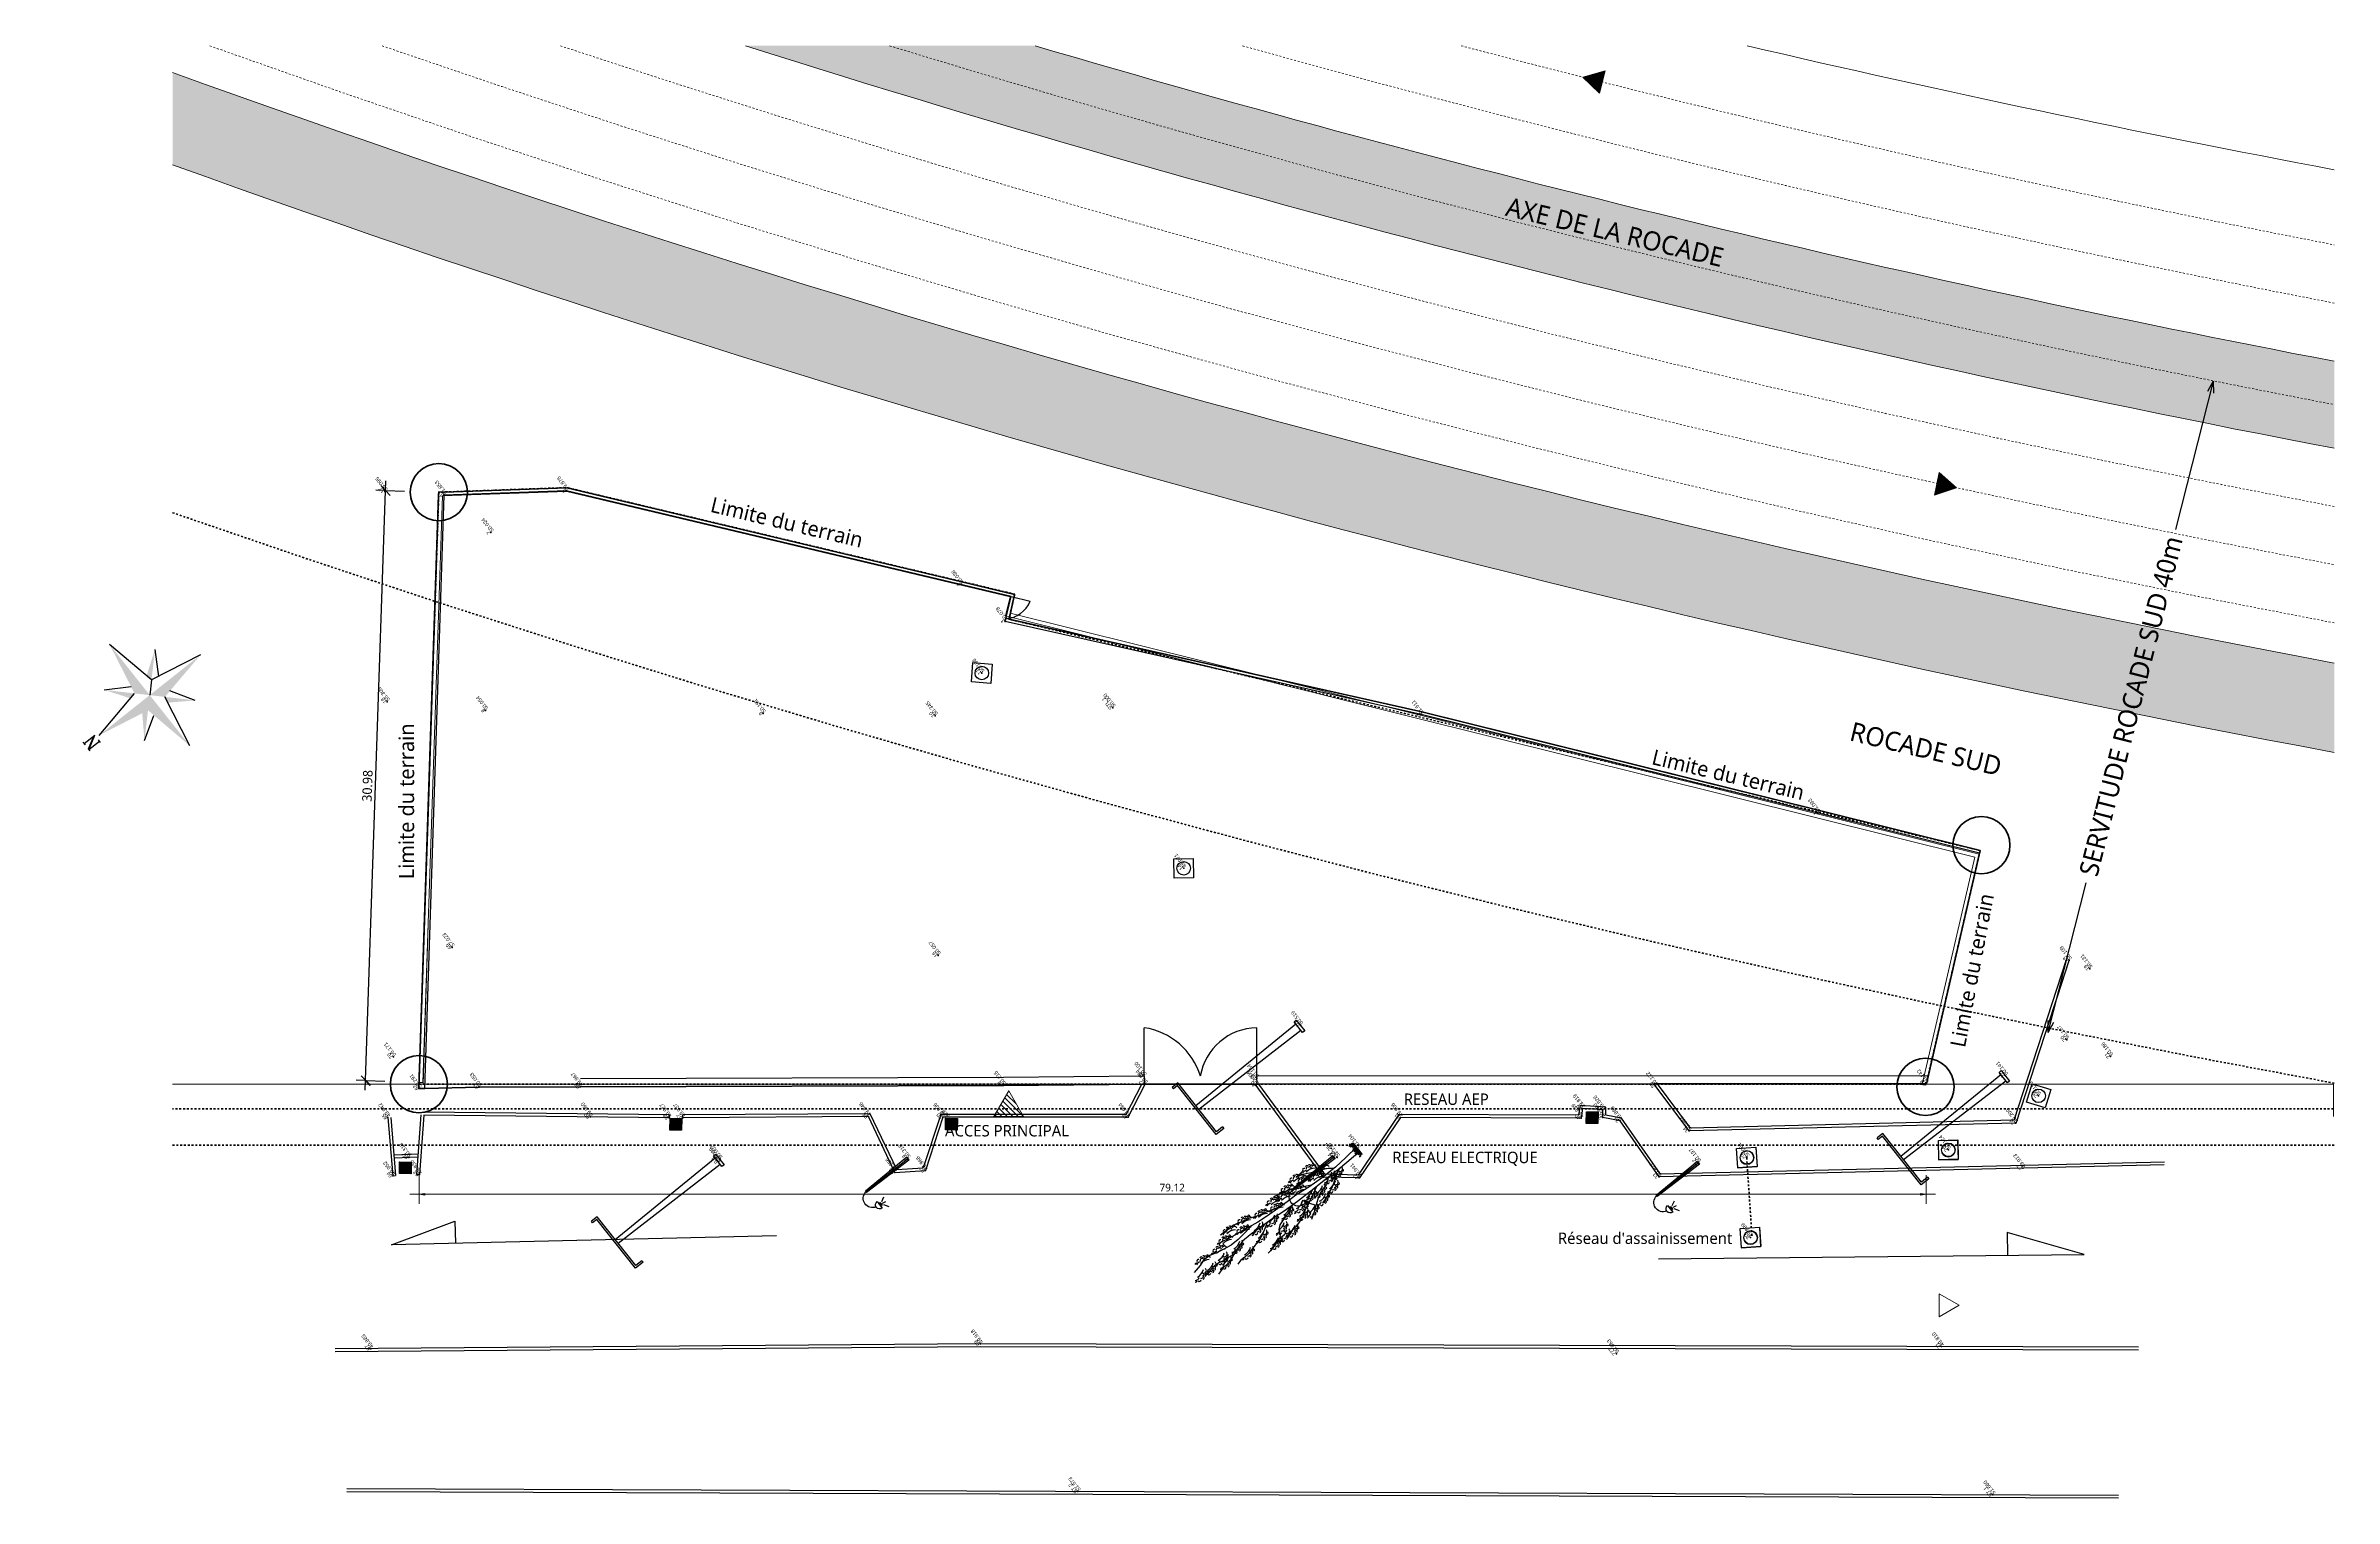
# Model space of a CAD drawing. Header units: metres. Extents: x 29 to 149, y -34 to 42.
import ezdxf
from ezdxf.enums import TextEntityAlignment as Align

# ---------------------------------------------------------------- set-up
doc = ezdxf.new("R2010")
doc.units = ezdxf.units.M
for name, pattern in [('Alignement de la ligne', [0.01, 0.005, -0.005]), ('Caché', [0.003, 0.002, -0.001]), ('Centre', [0.0125, 0.0025, -0.001875, 0.00625, -0.001875]), ('Dash dot', [0.015875, 0.00635, -0.004763, 0, -0.004763]), ('Dash dot dot', [0.03, 0.012, -0.006, 0, -0.006, 0, -0.006]), ('Double dash', [0.042, 0.012, -0.006, 0.006, -0.006, 0.006, -0.006]), ('Double tiret', [0.016875, 0.00625, -0.001875, 0.0025, -0.001875, 0.0025, -0.001875]), ('Démoli', [0.002812, 0.001875, -0.000937])]:
    doc.linetypes.add(name, pattern=pattern)
for name, color, linetype, lineweight in [('A-ANNO-DIMS', 7, 'Continuous', 30), ('A-ANNO-DIMS-200', 7, 'Continuous', 30), ('A-DETL-CNTR', 7, 'Centre', 9), ('A-DETL-DEMO', 7, 'Démoli', 9), ('A-DETL-GENF', 7, 'Continuous', 9), ('A-DETL-HDLN', 7, 'Caché', 9), ('A-DETL-MBND', 7, 'Continuous', 9), ('A-DETL-THIN', 7, 'Continuous', 9), ('A-FLOR', 7, 'Continuous', 9), ('A-FLOR-PATT', 7, 'Continuous', 9), ('A-WALL', 7, 'Continuous', 9), ('G-ANNO-TEXT', 7, 'Continuous', 30)]:
    doc.layers.add(name, color=color, linetype=linetype, lineweight=lineweight)
doc.layers.add('A-DETL', color=7, linetype='Continuous', lineweight=9, true_color=0x00a600)
doc.layers.add('A-DETL-PATH', color=7, linetype='Continuous', lineweight=35, true_color=0x00a600)
for name, color, linetype in [('AVALOIR', 5, 'Continuous'), ('LAMPADAIRE', 161, 'Continuous'), ('LIGNE ELEC B..T', 13, 'Continuous'), ('LIGNE ELEC M.T', 6, 'Continuous'), ('Points', 7, 'Continuous'), ('PORAIL', 5, 'Continuous'), ('REGARD', 6, 'Continuous'), ('TopoAlt', 3, 'Continuous'), ('TopoMat', 4, 'Continuous')]:
    doc.layers.add(name, color=color, linetype=linetype)
doc.styles.add('ROMANS', font='ROMANC')
doc.styles.add('Trebuchet MS', font='trebuc.ttf', dxfattribs={"height": 0.5})
doc.styles.add('Trebuchet MS_1', font='trebuc.ttf', dxfattribs={"height": 0.6})
doc.styles.add('Trebuchet MS_2', font='trebuc.ttf', dxfattribs={"height": 1})
doc.styles.add('Trebuchet MS_3', font='trebuc.ttf', dxfattribs={"height": 0.8})
doc.styles.add('Trebuchet MS_5', font='trebuc.ttf', dxfattribs={"height": 0.4})
doc.dimstyles.new('Cotes_angulaires_interieur', dxfattribs={"dimscale": 0.3048, "dimtxt": 0.41238, "dimasz": 0.984252, "dimexe": 1.64042, "dimexo": 0.0625, "dimgap": 0.131234, "dimtad": 1, "dimrnd": 0.01, "dimzin": 0, "dimdsep": 46, "dimtxsty": 'Trebuchet MS_5', "dimsah": 1, "dimcen": 0.09, "dimdle": 1.64042, "dimazin": 0, "dimtfac": 1, "dimtdec": 4, "dimtix": 1, "dimtmove": 0, "dimatfit": 3, "dimfxl": 3.28084, "dimfxlon": 1, "dimtvp": 1, "dimtfill": 1, "dimtolj": 1, "dimtzin": 0, "dimlwd": 5, "dimlwe": 5, "dimarcsym": 2})
doc.dimstyles.new('Cotes_linéaires', dxfattribs={"dimscale": 0.3048, "dimtxt": 0.515475, "dimasz": 1.64042, "dimexe": 1.64042, "dimexo": 0.0625, "dimgap": 0.131234, "dimtad": 1, "dimrnd": 0.01, "dimzin": 0, "dimdsep": 46, "dimtxsty": 'Trebuchet MS', "dimblk1": 'OBLIQUE', "dimblk2": 'OBLIQUE', "dimsah": 1, "dimcen": 0.09, "dimdle": 1.64042, "dimazin": 0, "dimtfac": 1, "dimtdec": 4, "dimtix": 1, "dimtmove": 0, "dimatfit": 3, "dimfxl": 3.28084, "dimfxlon": 1, "dimtvp": 1, "dimtfill": 1, "dimtolj": 1, "dimtzin": 0, "dimarcsym": 2})

# ---------------------------------------------------------------- blocks, each defined once
blk = doc.blocks.new('DIMBLOCK2-Plan Masse')
at = {"layer": 'A-ANNO-DIMS-200', "lineweight": 5, "transparency": 16777216}
for points in [[(48.4, -18.3), (48.7, -18.34), (48.7, -18.26)], [(127.52, -18.3), (127.22, -18.26), (127.22, -18.34)]]:
    blk.add_hatch(color=256, dxfattribs=at).paths.add_polyline_path(points)
for p, q in [((48.4, -18.3), (48.4, -17.3)), ((127.52, -18.3), (127.52, -17.3)), ((47.9, -18.3), (128.02, -18.3)), ((48.7, -18.26), (48.4, -18.3)), ((48.4, -18.3), (48.7, -18.34)), ((48.4, -18.3), (48.4, -18.8)), ((48.7, -18.34), (48.7, -18.26)), ((127.52, -18.3), (127.22, -18.26)), ((127.22, -18.26), (127.22, -18.34)), ((127.22, -18.34), (127.52, -18.3)), ((127.52, -18.3), (127.52, -18.8))]:
    blk.add_line(p, q, dxfattribs=at)
at = {"layer": 'A-ANNO-DIMS-200', "color": 0, "lineweight": 5, "transparency": 16777216, "insert": (87.27, -17.75), "char_height": 0.4, "width": 1.6523, "attachment_point": 1, "line_spacing_factor": 1.048425, "style": 'Trebuchet MS_5', "bg_fill": 3, "box_fill_scale": 1.25, "bg_fill_color": 256, "bg_fill_true_color": 13158600, "bg_fill_transparency": 0}
blk.add_mtext('79.12', dxfattribs=at)
blk = doc.blocks.new('DIMBLOCK3-Plan Masse')
at = {"layer": 'A-ANNO-DIMS-200', "transparency": 16777216}
for p, q in [((45.57, -12.83), (46.65, 19.13)), ((46.63, 18.63), (46.13, 18.65)), ((46.63, 18.63), (47.63, 18.6)), ((45.59, -12.33), (45.09, -12.32)), ((45.59, -12.33), (46.59, -12.37))]:
    blk.add_line(p, q, dxfattribs=at)
at = {"layer": 'A-ANNO-DIMS-200', "lineweight": 50, "transparency": 16777216}
for p, q in [((46.63, 18.63), (46.39, 18.89)), ((46.63, 18.63), (46.87, 18.37)), ((45.59, -12.33), (45.35, -12.08)), ((45.59, -12.33), (45.83, -12.59))]:
    blk.add_line(p, q, dxfattribs=at)
at = {"layer": 'A-ANNO-DIMS-200', "color": 0, "transparency": 16777216, "insert": (45.4, 2.31), "char_height": 0.5, "width": 2.0654, "attachment_point": 1, "rotation": 88.0741, "line_spacing_factor": 1.048425, "style": 'Trebuchet MS', "bg_fill": 3, "box_fill_scale": 1.25, "bg_fill_color": 256, "bg_fill_true_color": 13158600, "bg_fill_transparency": 0}
blk.add_mtext('30.98', dxfattribs=at)
blk = doc.blocks.new('_Oblique')
at = {"color": 0, "linetype": 'ByBlock', "lineweight": -2}
blk.add_line((-0.5, -0.5), (0.5, 0.5), dxfattribs=at)
blk = doc.blocks.new('PointTopo')
at = {"color": 0}
blk.add_point((0, 0), dxfattribs=at)
at = {"layer": 'TopoAlt'}
blk.add_attdef('ALT', text='', height=0.0015, dxfattribs=at).set_placement((0.0005, -0.0005), align=Align.TOP_LEFT)
at = {"layer": 'TopoMat'}
blk.add_attdef('MAT', (0.0005, 0.0005), '', height=0.0015, dxfattribs=at)
blk = doc.blocks.new('u004')
at = {"color": 0}
blk.add_lwpolyline([(-0.3, 0.3), (0.3, 0.3), (0.3, -0.3), (-0.3, -0.3), (-0.3, 0.3)], dxfattribs=at)
blk.add_circle((0, 0), 0.21, dxfattribs=at)
blk = doc.blocks.new('DEDE')
at = {"layer": 'LIGNE ELEC B..T'}
for p, q in [((481598.928, 4035967.679, 579.549), (481598.928, 4035967.988, 579.549)), ((481598.928, 4035967.988, 579.549), (481600.905, 4035967.988, 579.549)), ((481598.99, 4035967.68, 579.549), (481598.928, 4035967.679, 579.549)), ((481598.99, 4035967.68, 579.549), (481598.99, 4035967.926, 579.549)), ((481598.99, 4035967.926, 579.549), (481600.966, 4035967.926, 579.549)), ((481599.901, 4035967.926, 579.549), (481599.845, 4035963.828, 579.549)), ((481600.047, 4035967.926, 579.549), (481600.103, 4035963.828, 579.549)), ((481600.905, 4035967.988, 579.549), (481600.905, 4035968.157, 579.549)), ((481600.905, 4035968.157, 579.549), (481600.966, 4035968.157, 579.549)), ((481600.966, 4035967.926, 579.549), (481600.966, 4035968.157, 579.549)), ((481599.758, 4035963.742, 579.549), (481599.758, 4035963.829, 579.549)), ((481599.758, 4035963.829, 579.549), (481600.189, 4035963.829, 579.549)), ((481600.189, 4035963.742, 579.549), (481599.758, 4035963.742, 579.549)), ((481600.189, 4035963.829, 579.549), (481600.189, 4035963.742, 579.549))]:
    blk.add_line(p, q, dxfattribs=at)
blk = doc.blocks.new('FQ')
at = {"layer": 'PORAIL', "flags": 128}
for points in [[(8012.964, 5966.252), (8013.954, 5966.332)], [(8013.159, 5963.95), (8014.149, 5964.03)]]:
    blk.add_lwpolyline(points, dxfattribs=at)
at = {"layer": 'PORAIL'}
for centre, radius, start, end in [((8012.542, 5966.417), 1.415, 291.5582, 356.5802), ((8012.967, 5963.918), 1.187, 5.4437, 85.443)]:
    blk.add_arc(centre, radius, start, end, dxfattribs=at)
blk = doc.blocks.new('LAMD')
at = {"layer": 'LAMPADAIRE'}
blk.add_hatch(color=2, dxfattribs=at).paths.add_polyline_path([(1.15, 3.57, 1), (1.46, 3.57)])
for p, q in [((-0.05, 3.75), (0.05, 3.75)), ((1.21, 3.31), (1.05, 2.99)), ((1.34, 3.33), (1.4, 3.08)), ((1.45, 3.35), (1.79, 3.14)), ((-0.12, 0.04), (0.12, 0.04)), ((-0.12, 0), (0.12, 0))]:
    blk.add_line(p, q, dxfattribs=at)
for points in [[(-0.12, 0), (-0.05, 3.75)], [(0, 0.04), (0, 3.75)], [(0.12, 0), (0.05, 3.75)], [(1.01, 3.57), (1.59, 3.57)]]:
    blk.add_lwpolyline(points, dxfattribs=at)
for centre, radius, start, end in [((0.64, 3.69), 0.645, 15.1676, 173.8926), ((1.3, 3.57), 0.287, 0, 180), ((1.3, 3.57), 0.154, 180, 0)]:
    blk.add_arc(centre, radius, start, end, dxfattribs=at)
blk = doc.blocks.new('VVVVV')
at = {"layer": 'AVALOIR', "color": 5, "flags": 128}
blk.add_lwpolyline([(978.05, 2029.87), (979.99, 2030.37), (980.49, 2028.43), (978.55, 2027.93), (978.05, 2029.87)], dxfattribs=at)
blk = doc.blocks.new('VVVV')
at = {"layer": 'AVALOIR', "color": 5}
for p, q in [((978.47, 2028.25), (980.41, 2028.75)), ((978.5, 2028.15), (980.43, 2028.66)), ((980.49, 2028.43), (978.55, 2027.93))]:
    blk.add_line(p, q, dxfattribs=at)
at = {"layer": 'AVALOIR', "flags": 128}
blk.add_lwpolyline([(978.05, 2029.87), (979.99, 2030.37)], dxfattribs=at)
at = {"layer": 'AVALOIR', "color": 5, "flags": 128}
for points in [[(978.05, 2029.87), (980.49, 2028.43)], [(978.1, 2029.68), (980.04, 2030.18)], [(978.13, 2029.58), (980.06, 2030.08)], [(978.18, 2029.39), (980.11, 2029.89)], [(978.2, 2029.3), (980.13, 2029.8)], [(978.25, 2029.11), (980.18, 2029.61)], [(978.27, 2029.01), (980.21, 2029.51)], [(978.32, 2028.82), (980.26, 2029.32)], [(978.35, 2028.73), (980.28, 2029.23)], [(978.4, 2028.54), (980.33, 2029.04)], [(978.42, 2028.44), (980.36, 2028.94)], [(979.99, 2030.37), (978.55, 2027.93)]]:
    blk.add_lwpolyline(points, dxfattribs=at)
blk.add_blockref('VVVVV', (0, 0))
blk = doc.blocks.new('Y003')
at = {"color": 0}
for p, q in [((0, 0), (1.034484, -5.17242)), ((-3.103452, -3.103452), (-1.773401, -5.320203)), ((3.103452, -3.103452), (1.773401, -5.320203)), ((-6.206904, -6.206904), (-1.034484, -7.241388)), ((1.034484, -7.241388), (6.206904, -6.206904)), ((-3.103452, -9.310356), (-0.886701, -7.980305)), ((3.103452, -9.310356), (0.886701, -7.980305))]:
    blk.add_line(p, q, dxfattribs=at)
blk.add_lwpolyline([(0, -12.413808), (1.034484, -7.241388), (0, -6.206904)], dxfattribs=at)
for points in [[(0, -6.206904), (0, -6.206904), (0, 0), (-1.034484, -5.17242)], [(-3.103452, -3.103452), (-1.034484, -5.17242), (-0.91278, -4.5639)], [(3.103452, -3.103452), (1.034484, -5.17242), (0.91278, -4.5639)], [(-6.206904, -6.206904), (-1.034484, -5.17242), (0, -6.206904)], [(0, -6.206904), (0, -12.413808), (-1.034484, -7.241388)], [(0, -6.206904), (6.206904, -6.206904), (1.034484, -5.17242)], [(-3.103452, -9.310356), (-1.034484, -7.241388), (-1.643004, -7.119684)], [(3.103452, -9.310356), (1.034484, -7.241388), (1.643004, -7.119684)]]:
    blk.add_solid(points, dxfattribs=at)
at = {"color": 0, "style": 'ROMANS'}
blk.add_text('N', height=1.279389, dxfattribs=at).set_placement((-0.729171, 0.313815))
blk = doc.blocks.new('PPPP')
at = {"layer": 'PORAIL', "extrusion": (-0.004312, -0.038244, 0.999259), "elevation": 17.35, "flags": 128}
blk.add_lwpolyline([(420.22, 847.18), (418.37, 845.44)], dxfattribs=at)
at = {"layer": 'PORAIL', "extrusion": (-0.004312, -0.038244, 0.999259)}
blk.add_arc((421.33, 847.53, 17.35), 3.62, 150.2084, 215.2304, dxfattribs=at)
blk = doc.blocks.new('V087')
at = {"color": 0, "linetype": 'Continuous'}
for p, q in [((-0.53, 10.24), (-0.63, 10.64)), ((-0.24, 11.1), (-0.25, 11.27)), ((-0.15, 10.79), (-0.24, 11.1)), ((-0.12, 10.55), (-0.15, 10.79)), ((-0.14, 10.22), (-0.12, 10.55)), ((0.4, 11.15), (0.3, 11.67)), ((0.52, 10.81), (0.4, 11.15)), ((0.49, 10.37), (0.52, 10.81)), ((-0.8, 9.18), (-0.88, 9.43)), ((-0.81, 8.86), (-0.8, 9.18)), ((-0.5, 9.7), (-0.53, 10.24)), ((-0.31, 9.26), (-0.5, 9.7)), ((-0.32, 9.29), (-0.25, 9.62)), ((-0.18, 8.95), (-0.31, 9.26)), ((-0.25, 9.62), (-0.23, 9.9)), ((-0.23, 9.9), (-0.14, 10.22)), ((0.2, 9.05), (0.3, 9.56)), ((0.3, 9.56), (0.38, 9.94)), ((0.38, 9.94), (0.49, 10.37)), ((0.62, 9.05), (0.7, 9.41)), ((1.01, 8.62), (1.03, 9.17)), ((-0.78, 8.54), (-0.81, 8.86)), ((-0.72, 8.3), (-0.78, 8.54)), ((-0.65, 7.99), (-0.72, 8.3)), ((-0.6, 7.69), (-0.65, 7.99)), ((-0.02, 8.4), (-0.18, 8.95)), ((-0.04, 7.23), (-0.01, 7.85)), ((-0.01, 7.85), (-0.02, 8.4)), ((0.21, 8.55), (0.2, 9.05)), ((0.26, 8.15), (0.21, 8.55)), ((0.35, 7.47), (0.26, 8.15)), ((0.28, 7.05), (0.42, 7.83)), ((0.42, 7.83), (0.52, 8.5)), ((0.52, 8.5), (0.62, 9.05)), ((0.84, 7.63), (0.96, 8.01)), ((0.96, 8.01), (1.02, 8.32)), ((1.02, 8.32), (1.01, 8.62)), ((-1.44, 7.51), (-1.46, 7.68)), ((-1.34, 7.12), (-1.44, 7.51)), ((-1.28, 6.89), (-1.34, 7.12)), ((-1.19, 6.63), (-1.28, 6.89)), ((-1.01, 6.47), (-1.19, 6.63)), ((-0.5, 7.45), (-0.6, 7.69)), ((-0.34, 7.14), (-0.5, 7.45)), ((-0.23, 6.93), (-0.34, 7.14)), ((-0.06, 6.64), (-0.23, 6.93)), ((-0.07, 6.32), (-0.04, 7.23)), ((0.22, 6.4), (0.28, 7.05)), ((0.45, 6.39), (0.55, 6.78)), ((0.55, 6.78), (0.66, 7.06)), ((0.66, 7.06), (0.77, 7.33)), ((0.77, 7.33), (0.84, 7.63)), ((-1.3, 5.82), (-1.39, 6.09)), ((-1.26, 5.5), (-1.3, 5.82)), ((-1.15, 5.14), (-1.26, 5.5)), ((-0.78, 6.37), (-1.01, 6.47)), ((-0.61, 6.18), (-0.78, 6.37)), ((-0.52, 5.9), (-0.61, 6.18)), ((-0.43, 5.6), (-0.52, 5.9)), ((-0.37, 5.31), (-0.43, 5.6)), ((-0.17, 4.96), (-0.37, 5.31)), ((-0.2, 4.56), (-0.15, 5.5)), ((-0.15, 5.5), (-0.07, 6.32)), ((0.16, 5.02), (0.19, 5.69)), ((0.18, 5.47), (0.27, 5.79)), ((0.19, 5.69), (0.22, 6.4)), ((0.27, 5.79), (0.34, 6.03)), ((0.34, 6.03), (0.45, 6.39)), ((0.77, 5.17), (0.85, 5.43)), ((-1.21, 4.12), (-1.48, 4.57)), ((-1.03, 3.89), (-1.21, 4.12)), ((-1.02, 4.8), (-1.15, 5.14)), ((-0.81, 4.46), (-1.02, 4.8)), ((-0.67, 4.11), (-0.81, 4.46)), ((-0.52, 3.82), (-0.67, 4.11)), ((-0.21, 3.38), (-0.2, 4.56)), ((0.04, 3.55), (0.14, 4.41)), ((0.14, 4.41), (0.16, 5.02)), ((0.28, 3.87), (0.37, 4.09)), ((0.37, 4.09), (0.54, 4.41)), ((0.54, 4.41), (0.62, 4.58)), ((0.62, 4.58), (0.68, 4.76)), ((0.68, 4.76), (0.75, 4.99)), ((0.75, 4.99), (0.77, 5.17)), ((-1.06, 3.21), (-1.13, 3.46)), ((-0.9, 2.77), (-1.06, 3.21)), ((-0.8, 3.57), (-1.03, 3.89)), ((-0.76, 2.5), (-0.9, 2.77)), ((-0.64, 3.28), (-0.8, 3.57)), ((-0.54, 3.01), (-0.64, 3.28)), ((-0.46, 2.7), (-0.54, 3.01)), ((-0.39, 3.54), (-0.52, 3.82)), ((-0.37, 2.51), (-0.46, 2.7)), ((-0.21, 3.22), (-0.39, 3.54)), ((-0.2, 2.39), (-0.21, 3.38)), ((-0.01, 2.59), (0.04, 3.55)), ((0.03, 3.36), (0.22, 3.7)), ((0.22, 3.7), (0.28, 3.87)), ((0.46, 2.58), (0.6, 2.93)), ((0.6, 2.93), (0.74, 3.22)), ((0.74, 3.22), (0.84, 3.46)), ((0.84, 3.46), (0.94, 3.77)), ((-0.59, 2.18), (-0.76, 2.5)), ((-0.39, 1.88), (-0.59, 2.18)), ((-0.21, 1.54), (-0.39, 1.88)), ((-0.2, 2.33), (-0.37, 2.51)), ((-0.21, 1.6), (-0.2, 2.39)), ((-0.2, 0.98), (-0.21, 1.6)), ((-0.01, 1.65), (-0.01, 2.59)), ((-0.01, 1.77), (0.19, 2.01)), ((0.06, 0.85), (-0.01, 1.65)), ((0.19, 2.01), (0.34, 2.3)), ((0.34, 2.3), (0.46, 2.58)), ((-0.17, 0), (-0.2, 0.98)), ((0.14, 0), (0.06, 0.85)), ((-0.4, 0), (0.42, 0))]:
    blk.add_line(p, q, dxfattribs=at)
at = {"color": 3, "linetype": 'Continuous'}
for p, q in [((-0.24, 0.05), (-0.41, 0.23)), ((-0.03, 0.05), (-0.2, 0.23)), ((-0.15, 0.06), (-0.18, 0.3)), ((0.06, 0.06), (0.03, 0.3)), ((0.11, 0.06), (0.11, 0.32)), ((0.3, 0.05), (0.13, 0.23)), ((0.39, 0.06), (0.36, 0.3)), ((0.44, 0.06), (0.44, 0.32))]:
    blk.add_line(p, q, dxfattribs=at)
for points in [[(-0.2, 0.01), (-0.27, 0.04), (-0.31, 0.06), (-0.33, 0.09), (-0.4, 0.16), (-0.42, 0.19)], [(-0.18, 0), (-0.2, 0.07), (-0.25, 0.1), (-0.26, 0.14), (-0.25, 0.22)], [(-0.17, 0), (-0.17, 0.09), (-0.21, 0.12), (-0.19, 0.2), (-0.19, 0.23)], [(-0.11, 0.06), (-0.12, 0.09), (-0.19, 0.16), (-0.21, 0.19)], [(-0.14, 0), (-0.12, 0.07), (-0.14, 0.11), (-0.14, 0.16), (-0.13, 0.2), (-0.14, 0.23)], [(0, 0.01), (-0.06, 0.04), (-0.11, 0.06), (-0.1, 0.32)], [(-0.1, 0.02), (-0.07, 0.08), (-0.07, 0.11), (-0.09, 0.13), (-0.08, 0.18), (-0.03, 0.22), (-0.02, 0.25)], [(0.03, 0), (0, 0.07), (-0.04, 0.1), (-0.05, 0.14), (-0.04, 0.22)], [(0.04, 0), (0.04, 0.09), (0, 0.12), (0.01, 0.2), (0.02, 0.23)], [(0.07, 0), (0.09, 0.07), (0.07, 0.11), (0.07, 0.16), (0.08, 0.2), (0.07, 0.23)], [(0.1, 0.02), (0.14, 0.08), (0.14, 0.11), (0.12, 0.13), (0.13, 0.18), (0.17, 0.22), (0.19, 0.25)], [(0.33, 0.01), (0.27, 0.04), (0.22, 0.06), (0.21, 0.09), (0.14, 0.16), (0.12, 0.19)], [(0.36, 0), (0.33, 0.07), (0.29, 0.1), (0.28, 0.14), (0.29, 0.22)], [(0.37, 0), (0.37, 0.09), (0.32, 0.12), (0.34, 0.2), (0.35, 0.23)], [(0.4, 0), (0.42, 0.07), (0.4, 0.11), (0.4, 0.16), (0.41, 0.2), (0.4, 0.23)], [(0.43, 0.02), (0.47, 0.08), (0.47, 0.11), (0.45, 0.13), (0.46, 0.18), (0.5, 0.22), (0.52, 0.25)]]:
    blk.add_lwpolyline(points, dxfattribs=at)
for centre, major_axis, start_param, end_param in [((-0.21, 11.69), (-0.0661, 0.0661), -0.709816, 1.713478), ((-0.1, 11.9), (-0.0722, 0.0722), 0.121661, 1.568398), ((0.09, 11.76), (-0.169, 0.169), 0.165275, 1.445517), ((-0.28, 10.8), (0.0635, 0.0635), 1.937964, 4.105424), ((-0.26, 11.02), (0.0661, 0.0661), 0.860981, 3.284274), ((-0.23, 11.47), (-0.0635, 0.0635), 0.367167, 2.534628), ((-0.26, 10.64), (0.0476, 0.0476), 2.223448, 3.923489), ((-0.18, 10.82), (0.0689, 0.0689), 1.193903, 3.00517), ((-0.21, 11.31), (-0.0476, 0.0476), 0.652651, 2.352693), ((-0.14, 11.22), (-0.0722, 0.0722), 0.121661, 1.568398), ((-0.14, 11.5), (-0.0689, 0.0689), -0.376893, 1.434373), ((-0.15, 10.58), (-0.066, 0.066), 0.362721, 1.982005), ((-0.13, 10.71), (-0.0644, 0.0644), 0.390978, 2.973135), ((-0.17, 10.43), (-0.0385, 0.0385), 0.207354, 2.907466), ((0.04, 11.08), (-0.169, 0.169), 0.165275, 1.445517), ((-0.1, 11.25), (0.066, 0.066), 1.933517, 3.552801), ((-0.09, 10.38), (-0.0722, 0.0722), 0.121661, 1.568398), ((-0.08, 11.39), (-0.0644, 0.0644), 0.390978, 2.973135), ((-0.12, 11.1), (-0.0385, 0.0385), 0.207354, 2.907466), ((0, 10.5), (0.104, 0.104), 1.839919, 4.122886), ((0.04, 11.17), (-0.104, 0.104), 0.269122, 2.55209), ((0.59, 10.88), (0.478, 0.478), 2.172204, 3.008186), ((0.64, 11.56), (0.478, 0.478), 2.172204, 3.008186), ((-0.2, 10.95), (0.478, 0.478), 4.845795, 5.681778), ((0.4, 10.56), (0.104, 0.104), 3.731096, 6.014063), ((0.52, 10.78), (0.0644, 0.0644), 3.31005, 5.892207), ((0.56, 10.49), (-0.0385, 0.0385), 1.804923, 4.505035), ((0.35, 11.15), (0.169, 0.169), 4.837668, 6.117911), ((0.54, 10.64), (-0.066, 0.066), 2.730384, 4.349668), ((0.54, 11.29), (-0.0722, 0.0722), 3.143991, 4.590728), ((0.57, 10.89), (-0.0689, 0.0689), 3.278016, 5.089282), ((0.65, 11.08), (0.0661, 0.0661), 4.569708, 6.993001), ((0.67, 10.86), (0.0635, 0.0635), 3.748557, 5.916018), ((0.65, 10.7), (0.0476, 0.0476), 3.930493, 5.630534), ((-0.56, 9.92), (-0.0635, 0.0635), 0.367167, 2.534628), ((-0.54, 10.14), (-0.0661, 0.0661), -0.709816, 1.713478), ((-0.53, 9.76), (0.0476, 0.0476), 2.223448, 3.923489), ((-0.46, 9.95), (-0.0689, 0.0689), -0.376893, 1.434373), ((-0.42, 10.34), (-0.0722, 0.0722), 0.121661, 1.568398), ((-0.43, 9.7), (-0.066, 0.066), 0.362721, 1.982005), ((-0.41, 9.84), (0.0644, 0.0644), 1.961775, 4.543932), ((-0.45, 9.55), (0.0385, 0.0385), 1.77815, 4.478262), ((-0.24, 10.2), (-0.169, 0.169), 0.165275, 1.445517), ((-0.28, 9.62), (-0.104, 0.104), 0.269122, 2.55209), ((0.31, 10.01), (-0.478, 0.478), 0.601408, 1.43739), ((-0.24, 9.08), (0.0661, 0.0661), 0.860981, 3.284274), ((-0.22, 9.95), (-0.0635, 0.0635), 0.367167, 2.534628), ((-0.2, 10.17), (-0.0661, 0.0661), -0.709816, 1.713478), ((-0.2, 9.79), (0.0476, 0.0476), 2.223448, 3.923489), ((-0.13, 9.28), (-0.0722, 0.0722), 0.121661, 1.568398), ((-0.13, 9.98), (-0.0689, 0.0689), -0.376893, 1.434373), ((-0.09, 9.73), (-0.066, 0.066), 0.362721, 1.982005), ((0.06, 9.14), (-0.169, 0.169), 0.165275, 1.445517), ((-0.07, 9.87), (0.0644, 0.0644), 1.961775, 4.543932), ((-0.11, 9.58), (0.0385, 0.0385), 1.77815, 4.478262), ((0.1, 10.24), (-0.169, 0.169), 0.165275, 1.445517), ((0.05, 9.65), (-0.104, 0.104), 0.269122, 2.55209), ((0.65, 10.04), (-0.478, 0.478), 0.601408, 1.43739), ((-0.31, 9.87), (0.478, 0.478), 4.845795, 5.681778), ((0.28, 9.48), (0.104, 0.104), 3.731096, 6.014063), ((0.41, 9.7), (-0.0644, 0.0644), 1.739254, 4.321411), ((0.45, 9.41), (-0.0385, 0.0385), 1.804923, 4.505035), ((0.24, 10.06), (0.169, 0.169), 4.837668, 6.117911), ((-0.1, 9.25), (0.478, 0.478), 4.845795, 5.681778), ((0.43, 9.56), (0.066, 0.066), 4.30118, 5.920465), ((0.42, 10.21), (-0.0722, 0.0722), 3.143991, 4.590728), ((0.46, 9.81), (-0.0689, 0.0689), 3.278016, 5.089282), ((0.53, 9.62), (-0.0476, 0.0476), 2.359696, 4.059738), ((0.54, 10), (0.0661, 0.0661), 4.569708, 6.993001), ((0.56, 9.78), (0.0635, 0.0635), 3.748557, 5.916018), ((0.62, 9.08), (-0.0644, 0.0644), 1.739254, 4.321411), ((0.45, 9.45), (-0.169, 0.169), 3.266872, 4.547114), ((0.64, 9.59), (0.0722, 0.0722), 4.714787, 6.161524), ((0.68, 9.19), (0.0689, 0.0689), 4.848812, 6.660078), ((0.75, 9.39), (0.0661, 0.0661), 4.569708, 6.993001), ((0.77, 9.17), (0.0635, 0.0635), 3.748557, 5.916018), ((0.94, 9.06), (0.0722, 0.0722), 4.714787, 6.161524), ((-0.9, 8.59), (0.0635, 0.0635), 1.937964, 4.105424), ((-0.88, 8.81), (0.0661, 0.0661), 0.860981, 3.284274), ((-0.88, 8.43), (-0.0476, 0.0476), 0.652651, 2.352693), ((-0.81, 8.61), (0.0689, 0.0689), 1.193903, 3.00517), ((-0.77, 9.01), (-0.0722, 0.0722), 0.121661, 1.568398), ((-0.77, 8.37), (-0.066, 0.066), 0.362721, 1.982005), ((-0.75, 8.5), (-0.0644, 0.0644), 0.390978, 2.973135), ((-0.8, 8.22), (-0.0385, 0.0385), 0.207354, 2.907466), ((-0.58, 8.87), (-0.169, 0.169), 0.165275, 1.445517), ((-0.63, 8.29), (0.104, 0.104), 1.839919, 4.122886), ((-0.03, 8.67), (0.478, 0.478), 2.172204, 3.008186), ((-0.51, 7.82), (0.0722, 0.0722), 1.692457, 3.139194), ((-0.32, 7.68), (-0.169, 0.169), 0.165275, 1.445517), ((-0.26, 8.86), (-0.0635, 0.0635), 0.367167, 2.534628), ((-0.24, 8.7), (-0.0476, 0.0476), 0.652651, 2.352693), ((-0.16, 8.88), (0.0689, 0.0689), 1.193903, 3.00517), ((-0.13, 8.64), (0.066, 0.066), 1.933517, 3.552801), ((-0.11, 8.77), (-0.0644, 0.0644), 0.390978, 2.973135), ((-0.15, 8.49), (-0.0385, 0.0385), 0.207354, 2.907466), ((0.01, 8.56), (-0.104, 0.104), 0.269122, 2.55209), ((0.61, 8.94), (0.478, 0.478), 2.172204, 3.008186), ((-0.28, 8.1), (-0.478, 0.478), 3.274999, 4.110981), ((0.44, 7.93), (0.0644, 0.0644), 3.31005, 5.892207), ((0.26, 8.29), (0.169, 0.169), 4.837668, 6.117911), ((0.5, 8.87), (0.104, 0.104), 3.731096, 6.014063), ((0.45, 7.79), (0.066, 0.066), 4.30118, 5.920465), ((0.45, 8.43), (-0.0722, 0.0722), 3.143991, 4.590728), ((0.49, 8.04), (0.0689, 0.0689), 4.848812, 6.660078), ((0.56, 7.85), (-0.0476, 0.0476), 2.359696, 4.059738), ((0.56, 8.23), (-0.0661, 0.0661), 2.998911, 5.422205), ((0.59, 8.01), (-0.0635, 0.0635), 2.177761, 4.345222), ((0.66, 8.8), (-0.0385, 0.0385), 1.804923, 4.505035), ((0.11, 7.7), (-0.478, 0.478), 3.274999, 4.110981), ((0.64, 8.95), (0.066, 0.066), 4.30118, 5.920465), ((0.2, 8.72), (-0.478, 0.478), 3.274999, 4.110981), ((0.75, 9.01), (-0.0476, 0.0476), 2.359696, 4.059738), ((0.8, 8.34), (-0.104, 0.104), 2.160299, 4.443267), ((0.66, 7.9), (0.169, 0.169), 4.837668, 6.117911), ((0.92, 8.55), (0.0644, 0.0644), 3.31005, 5.892207), ((0.84, 8.04), (0.0722, 0.0722), 4.714787, 6.161524), ((0.96, 8.26), (0.0385, 0.0385), 3.37572, 6.075832), ((0.75, 8.92), (0.169, 0.169), 4.837668, 6.117911), ((0.96, 7.84), (-0.0661, 0.0661), 2.998911, 5.422205), ((0.94, 8.41), (0.066, 0.066), 4.30118, 5.920465), ((0.98, 8.66), (-0.0689, 0.0689), 3.278016, 5.089282), ((1.05, 8.48), (-0.0476, 0.0476), 2.359696, 4.059738), ((1.05, 8.85), (-0.0661, 0.0661), 2.998911, 5.422205), ((1.07, 8.64), (-0.0635, 0.0635), 2.177761, 4.345222), ((-1.45, 7), (0.0635, 0.0635), 1.937964, 4.105424), ((-1.43, 7.22), (0.0661, 0.0661), 0.860981, 3.284274), ((-1.43, 6.85), (-0.0476, 0.0476), 0.652651, 2.352693), ((-1.38, 6.57), (-0.0661, 0.0661), -0.709816, 1.713478), ((-1.36, 7.03), (-0.0689, 0.0689), -0.376893, 1.434373), ((-1.32, 7.43), (0.0722, 0.0722), 1.692457, 3.139194), ((-1.32, 6.78), (-0.066, 0.066), 0.362721, 1.982005), ((-1.3, 6.92), (-0.0644, 0.0644), 0.390978, 2.973135), ((-1.35, 6.63), (-0.0385, 0.0385), 0.207354, 2.907466), ((-1.13, 7.29), (-0.169, 0.169), 0.165275, 1.445517), ((-1.27, 6.77), (-0.0722, 0.0722), 0.121661, 1.568398), ((-1.18, 6.71), (0.104, 0.104), 1.839919, 4.122886), ((-1.09, 6.63), (-0.169, 0.169), 0.165275, 1.445517), ((-0.58, 7.09), (0.478, 0.478), 2.172204, 3.008186), ((-0.54, 6.44), (0.478, 0.478), 2.172204, 3.008186), ((-0.96, 6.42), (-0.0661, 0.0661), -0.709816, 1.713478), ((-0.85, 6.63), (0.0722, 0.0722), 1.692457, 3.139194), ((-0.67, 6.49), (-0.169, 0.169), 0.165275, 1.445517), ((-0.64, 7.39), (-0.0635, 0.0635), 0.367167, 2.534628), ((-0.62, 7.61), (0.0661, 0.0661), 0.860981, 3.284274), ((-0.62, 7.24), (-0.0476, 0.0476), 0.652651, 2.352693), ((-0.55, 7.42), (0.0689, 0.0689), 1.193903, 3.00517), ((-0.51, 7.17), (0.066, 0.066), 1.933517, 3.552801), ((-0.49, 7.31), (-0.0644, 0.0644), 0.390978, 2.973135), ((-0.53, 7.02), (0.0385, 0.0385), 1.77815, 4.478262), ((-0.37, 7.1), (-0.104, 0.104), 0.269122, 2.55209), ((0.23, 7.48), (-0.478, 0.478), 0.601408, 1.43739), ((-0.28, 6.58), (-0.0661, 0.0661), -0.709816, 1.713478), ((-0.17, 6.78), (-0.0722, 0.0722), 0.121661, 1.568398), ((-0.16, 7.3), (-0.0635, 0.0635), 0.367167, 2.534628), ((-0.13, 7.52), (0.0661, 0.0661), 0.860981, 3.284274), ((0.01, 6.64), (-0.169, 0.169), 0.165275, 1.445517), ((-0.13, 7.14), (-0.0476, 0.0476), 0.652651, 2.352693), ((-0.06, 7.33), (0.0689, 0.0689), 1.193903, 3.00517), ((0.56, 6.45), (0.478, 0.478), 2.172204, 3.008186), ((-0.02, 7.72), (-0.0722, 0.0722), 0.121661, 1.568398), ((-0.03, 7.08), (0.066, 0.066), 1.933517, 3.552801), ((-0.01, 7.22), (-0.0644, 0.0644), 0.390978, 2.973135), ((-0.05, 6.93), (-0.0385, 0.0385), 0.207354, 2.907466), ((0.16, 7.58), (-0.169, 0.169), 0.165275, 1.445517), ((0.12, 7), (-0.104, 0.104), 0.269122, 2.55209), ((0.71, 7.39), (0.478, 0.478), 2.172204, 3.008186), ((0.31, 7.71), (-0.104, 0.104), 2.160299, 4.443267), ((-0.2, 6.73), (0.478, 0.478), 4.845795, 5.681778), ((0.48, 7.64), (0.0385, 0.0385), 3.37572, 6.075832), ((0.52, 6.57), (0.0644, 0.0644), 3.31005, 5.892207), ((0.35, 6.93), (0.169, 0.169), 4.837668, 6.117911), ((0.54, 7.07), (-0.0722, 0.0722), 3.143991, 4.590728), ((0.57, 6.68), (-0.0689, 0.0689), 3.278016, 5.089282), ((0.65, 6.87), (0.0661, 0.0661), 4.569708, 6.993001), ((0.67, 6.65), (0.0635, 0.0635), 3.748557, 5.916018), ((0.7, 7.32), (0.104, 0.104), 3.731096, 6.014063), ((0.83, 7.53), (0.0644, 0.0644), 3.31005, 5.892207), ((0.87, 7.25), (0.0385, 0.0385), 3.37572, 6.075832), ((0.85, 7.4), (-0.066, 0.066), 2.730384, 4.349668), ((0.88, 7.65), (-0.0689, 0.0689), 3.278016, 5.089282), ((0.95, 7.46), (0.0476, 0.0476), 3.930493, 5.630534), ((0.98, 7.62), (0.0635, 0.0635), 3.748557, 5.916018), ((-1.49, 5.82), (0.0635, 0.0635), 1.937964, 4.105424), ((-1.47, 6.04), (0.0661, 0.0661), 0.860981, 3.284274), ((-1.47, 5.67), (0.0476, 0.0476), 2.223448, 3.923489), ((-1.41, 6.35), (-0.0635, 0.0635), 0.367167, 2.534628), ((-1.39, 5.85), (-0.0689, 0.0689), -0.376893, 1.434373), ((-1.36, 6.25), (0.0722, 0.0722), 1.692457, 3.139194), ((-1.38, 6.19), (-0.0476, 0.0476), 0.652651, 2.352693), ((-1.36, 5.6), (-0.066, 0.066), 0.362721, 1.982005), ((-1.34, 5.74), (0.0644, 0.0644), 1.961775, 4.543932), ((-1.38, 5.45), (0.0385, 0.0385), 1.77815, 4.478262), ((-1.17, 6.11), (-0.169, 0.169), 0.165275, 1.445517), ((-1.31, 6.38), (-0.0689, 0.0689), -0.376893, 1.434373), ((-1.27, 6.13), (0.066, 0.066), 1.933517, 3.552801), ((-1.22, 5.53), (0.104, 0.104), 1.839919, 4.122886), ((-1.26, 6.27), (-0.0644, 0.0644), 0.390978, 2.973135), ((-1.3, 5.98), (-0.0385, 0.0385), 0.207354, 2.907466), ((-0.62, 5.91), (-0.478, 0.478), 0.601408, 1.43739), ((-1.13, 6.05), (-0.104, 0.104), 0.269122, 2.55209), ((-0.98, 5.21), (0.0722, 0.0722), 1.692457, 3.139194), ((-0.99, 6.21), (-0.0635, 0.0635), 0.367167, 2.534628), ((-0.8, 5.07), (-0.169, 0.169), 0.165275, 1.445517), ((-0.96, 6.05), (0.0476, 0.0476), 2.223448, 3.923489), ((-0.89, 6.23), (0.0689, 0.0689), 1.193903, 3.00517), ((-0.86, 5.99), (-0.066, 0.066), 0.362721, 1.982005), ((-0.84, 6.12), (0.0644, 0.0644), 1.961775, 4.543932), ((-0.88, 5.84), (0.0385, 0.0385), 1.77815, 4.478262), ((-0.71, 5.91), (0.104, 0.104), 1.839919, 4.122886), ((-0.12, 6.29), (-0.478, 0.478), 0.601408, 1.43739), ((-0.52, 5.43), (-0.0635, 0.0635), 0.367167, 2.534628), ((-0.5, 5.65), (-0.0661, 0.0661), -0.709816, 1.713478), ((-0.5, 5.27), (0.0476, 0.0476), 2.223448, 3.923489), ((-0.43, 5.46), (-0.0689, 0.0689), -0.376893, 1.434373), ((-0.39, 5.86), (0.0722, 0.0722), 1.692457, 3.139194), ((-0.39, 5.21), (0.066, 0.066), 1.933517, 3.552801), ((-0.37, 5.35), (0.0644, 0.0644), 1.961775, 4.543932), ((-0.2, 5.72), (0.169, 0.169), 1.736071, 3.016313), ((-0.31, 6.36), (-0.0635, 0.0635), 0.367167, 2.534628), ((-0.25, 5.13), (-0.104, 0.104), 0.269122, 2.55209), ((-0.28, 6.2), (-0.0476, 0.0476), 0.652651, 2.352693), ((0.35, 5.52), (-0.478, 0.478), 0.601408, 1.43739), ((-0.21, 6.39), (-0.0689, 0.0689), -0.376893, 1.434373), ((-0.18, 6.14), (0.066, 0.066), 1.933517, 3.552801), ((-0.16, 6.28), (-0.0644, 0.0644), 0.390978, 2.973135), ((-0.2, 5.99), (-0.0385, 0.0385), 0.207354, 2.907466), ((-0.03, 6.06), (-0.104, 0.104), 0.269122, 2.55209), ((-0.47, 5.81), (-0.478, 0.478), 3.274999, 4.110981), ((0.13, 5.42), (0.104, 0.104), 3.731096, 6.014063), ((0.25, 5.64), (0.0644, 0.0644), 3.31005, 5.892207), ((0.29, 5.35), (0.0385, 0.0385), 3.37572, 6.075832), ((0.08, 6), (0.169, 0.169), 4.837668, 6.117911), ((-0.25, 5.1), (0.478, 0.478), 4.845795, 5.681778), ((0.27, 5.5), (-0.066, 0.066), 2.730384, 4.349668), ((0.26, 6.14), (0.0722, 0.0722), 4.714787, 6.161524), ((0.3, 5.75), (-0.0689, 0.0689), 3.278016, 5.089282), ((0.4, 6.35), (0.104, 0.104), 3.731096, 6.014063), ((0.38, 5.94), (-0.0661, 0.0661), 2.998911, 5.422205), ((0.4, 5.72), (-0.0635, 0.0635), 2.177761, 4.345222), ((0.38, 5.56), (0.0476, 0.0476), 3.930493, 5.630534), ((-0.08, 5.73), (0.478, 0.478), 4.845795, 5.681778), ((0.3, 5.3), (0.169, 0.169), 4.837668, 6.117911), ((0.52, 5.35), (0.104, 0.104), 3.731096, 6.014063), ((0.56, 6.28), (-0.0385, 0.0385), 1.804923, 4.505035), ((0.49, 5.44), (-0.0722, 0.0722), 3.143991, 4.590728), ((0.54, 6.43), (-0.066, 0.066), 2.730384, 4.349668), ((0.64, 5.56), (-0.0644, 0.0644), 1.739254, 4.321411), ((0.6, 5.23), (-0.0661, 0.0661), 2.998911, 5.422205), ((0.65, 6.49), (0.0476, 0.0476), 3.930493, 5.630534), ((0.68, 5.28), (-0.0385, 0.0385), 1.804923, 4.505035), ((0.47, 5.93), (-0.169, 0.169), 3.266872, 4.547114), ((0.66, 5.43), (0.066, 0.066), 4.30118, 5.920465), ((0.66, 6.07), (0.0722, 0.0722), 4.714787, 6.161524), ((0.7, 5.67), (0.0689, 0.0689), 4.848812, 6.660078), ((0.77, 5.49), (-0.0476, 0.0476), 2.359696, 4.059738), ((0.77, 5.87), (0.0661, 0.0661), 4.569708, 6.993001), ((0.79, 5.65), (0.0635, 0.0635), 3.748557, 5.916018), ((-1.31, 4.23), (-0.0635, 0.0635), 0.367167, 2.534628), ((-1.29, 4.45), (0.0661, 0.0661), 0.860981, 3.284274), ((-1.29, 4.07), (-0.0476, 0.0476), 0.652651, 2.352693), ((-1.22, 4.26), (0.0689, 0.0689), 1.193903, 3.00517), ((-1.18, 4.65), (0.0722, 0.0722), 1.692457, 3.139194), ((-1.18, 4.01), (0.066, 0.066), 1.933517, 3.552801), ((-1.16, 4.15), (-0.0644, 0.0644), 0.390978, 2.973135), ((-0.99, 4.51), (-0.169, 0.169), 0.165275, 1.445517), ((-1.12, 4.79), (-0.0635, 0.0635), 0.367167, 2.534628), ((-1.04, 3.93), (-0.104, 0.104), 0.269122, 2.55209), ((-1.09, 5.01), (0.0661, 0.0661), 0.860981, 3.284274), ((-1.09, 4.63), (-0.0476, 0.0476), 0.652651, 2.352693), ((-0.44, 4.31), (-0.478, 0.478), 0.601408, 1.43739), ((-1.02, 4.82), (0.0689, 0.0689), 1.193903, 3.00517), ((-0.99, 4.57), (0.066, 0.066), 1.933517, 3.552801), ((-0.97, 4.7), (-0.0644, 0.0644), 0.390978, 2.973135), ((-1.01, 4.42), (0.0385, 0.0385), 1.77815, 4.478262), ((-0.84, 4.49), (-0.104, 0.104), 0.269122, 2.55209), ((-0.25, 4.87), (-0.478, 0.478), 0.601408, 1.43739), ((-0.68, 4.63), (0.0635, 0.0635), 1.937964, 4.105424), ((-0.66, 4.85), (-0.0661, 0.0661), -0.709816, 1.713478), ((-0.66, 4.47), (0.0476, 0.0476), 2.223448, 3.923489), ((-0.58, 4.66), (0.0689, 0.0689), 1.193903, 3.00517), ((-0.54, 5.05), (-0.0722, 0.0722), 0.121661, 1.568398), ((-0.55, 4.41), (-0.066, 0.066), 0.362721, 1.982005), ((-0.53, 4.55), (-0.0644, 0.0644), 0.390978, 2.973135), ((-0.57, 4.26), (-0.0385, 0.0385), 0.207354, 2.907466), ((-0.52, 4.02), (0.0661, 0.0661), 0.860981, 3.284274), ((-0.36, 4.91), (-0.169, 0.169), 0.165275, 1.445517), ((-0.4, 4.33), (0.104, 0.104), 1.839919, 4.122886), ((-0.44, 3.83), (0.0689, 0.0689), 1.193903, 3.00517), ((-0.4, 4.22), (0.0722, 0.0722), 1.692457, 3.139194), ((0.19, 4.72), (0.478, 0.478), 2.172204, 3.008186), ((-0.41, 5.06), (0.0385, 0.0385), 1.77815, 4.478262), ((-0.22, 4.08), (-0.169, 0.169), 0.165275, 1.445517), ((0.33, 3.89), (-0.478, 0.478), 0.601408, 1.43739), ((-0.46, 4.22), (0.478, 0.478), 4.845795, 5.681778), ((0.13, 3.84), (0.104, 0.104), 3.731096, 6.014063), ((0.26, 4.05), (0.0644, 0.0644), 3.31005, 5.892207), ((0.09, 4.42), (0.169, 0.169), 4.837668, 6.117911), ((0.28, 3.92), (-0.066, 0.066), 2.730384, 4.349668), ((0.35, 4.72), (0.104, 0.104), 3.731096, 6.014063), ((0.27, 4.56), (-0.0722, 0.0722), 3.143991, 4.590728), ((0.31, 4.16), (-0.0689, 0.0689), 3.278016, 5.089282), ((0.39, 4.36), (-0.0661, 0.0661), 2.998911, 5.422205), ((0.41, 4.14), (0.0635, 0.0635), 3.748557, 5.916018), ((0.39, 3.98), (0.0476, 0.0476), 3.930493, 5.630534), ((0.47, 4.93), (0.0644, 0.0644), 3.31005, 5.892207), ((0.52, 4.64), (-0.0385, 0.0385), 1.804923, 4.505035), ((-0.02, 4.7), (-0.478, 0.478), 3.274999, 4.110981), ((0.33, 3.8), (-0.169, 0.169), 3.266872, 4.547114), ((0.49, 4.79), (-0.066, 0.066), 2.730384, 4.349668), ((0.57, 4.32), (-0.104, 0.104), 2.160299, 4.443267), ((0.53, 5.04), (-0.0689, 0.0689), 3.278016, 5.089282), ((0.52, 3.94), (0.0722, 0.0722), 4.714787, 6.161524), ((0.6, 4.86), (-0.0476, 0.0476), 2.359696, 4.059738), ((0.62, 5.01), (0.0635, 0.0635), 3.748557, 5.916018), ((0.7, 4.53), (0.0644, 0.0644), 3.31005, 5.892207), ((0.15, 3.92), (0.478, 0.478), 4.845795, 5.681778), ((0.53, 4.9), (0.169, 0.169), 4.837668, 6.117911), ((0.74, 4.24), (0.0385, 0.0385), 3.37572, 6.075832), ((0.71, 4.39), (0.066, 0.066), 4.30118, 5.920465), ((0.71, 5.04), (-0.0722, 0.0722), 3.143991, 4.590728), ((0.75, 4.64), (0.0689, 0.0689), 4.848812, 6.660078), ((0.82, 4.45), (-0.0476, 0.0476), 2.359696, 4.059738), ((0.82, 4.83), (-0.0661, 0.0661), 2.998911, 5.422205), ((0.85, 4.61), (-0.0635, 0.0635), 2.177761, 4.345222), ((0.69, 4.11), (0.169, 0.169), 4.837668, 6.117911), ((0.88, 4.25), (-0.0722, 0.0722), 3.143991, 4.590728), ((0.92, 3.86), (-0.0689, 0.0689), 3.278016, 5.089282), ((0.99, 4.05), (0.0661, 0.0661), 4.569708, 6.993001), ((-1.17, 3.35), (-0.0635, 0.0635), 0.367167, 2.534628), ((-1.21, 3.86), (0.0385, 0.0385), 1.77815, 4.478262), ((-1.15, 3.57), (-0.0661, 0.0661), -0.709816, 1.713478), ((-1.15, 3.2), (0.0476, 0.0476), 2.223448, 3.923489), ((-1.08, 3.38), (0.0689, 0.0689), 1.193903, 3.00517), ((-1.04, 3.78), (0.0722, 0.0722), 1.692457, 3.139194), ((-1.04, 3.13), (-0.066, 0.066), 0.362721, 1.982005), ((-1.02, 3.27), (0.0644, 0.0644), 1.961775, 4.543932), ((-1.06, 2.98), (0.0385, 0.0385), 1.77815, 4.478262), ((-0.85, 3.64), (0.169, 0.169), 1.736071, 3.016313), ((-0.9, 3.06), (0.104, 0.104), 1.839919, 4.122886), ((-0.93, 2.69), (0.0661, 0.0661), 0.860981, 3.284274), ((-0.3, 3.44), (-0.478, 0.478), 0.601408, 1.43739), ((-0.81, 2.89), (-0.0722, 0.0722), 0.121661, 1.568398), ((-0.63, 2.75), (-0.169, 0.169), 0.165275, 1.445517), ((-0.7, 3.2), (-0.0635, 0.0635), 0.367167, 2.534628), ((-0.68, 3.41), (-0.0661, 0.0661), -0.709816, 1.713478), ((-0.08, 2.55), (0.478, 0.478), 2.172204, 3.008186), ((-0.67, 3.04), (0.0476, 0.0476), 2.223448, 3.923489), ((-0.6, 3.22), (0.0689, 0.0689), 1.193903, 3.00517), ((-0.56, 3.62), (0.0722, 0.0722), 1.692457, 3.139194), ((-0.57, 2.97), (-0.066, 0.066), 0.362721, 1.982005), ((-0.55, 3.11), (0.0644, 0.0644), 1.961775, 4.543932), ((-0.59, 2.82), (0.0385, 0.0385), 1.77815, 4.478262), ((-0.54, 3.8), (-0.0635, 0.0635), 0.367167, 2.534628), ((-0.38, 3.48), (-0.169, 0.169), 0.165275, 1.445517), ((-0.52, 3.64), (-0.0476, 0.0476), 0.652651, 2.352693), ((-0.42, 2.9), (-0.104, 0.104), 0.269122, 2.55209), ((0.17, 3.28), (-0.478, 0.478), 0.601408, 1.43739), ((-0.4, 2.52), (-0.0661, 0.0661), -0.709816, 1.713478), ((-0.41, 3.58), (0.066, 0.066), 1.933517, 3.552801), ((-0.39, 3.72), (-0.0644, 0.0644), 0.390978, 2.973135), ((-0.43, 3.43), (0.0385, 0.0385), 1.77815, 4.478262), ((-0.26, 3.5), (0.104, 0.104), 1.839919, 4.122886), ((-0.29, 2.72), (0.0722, 0.0722), 1.692457, 3.139194), ((-0.11, 2.58), (-0.169, 0.169), 0.165275, 1.445517), ((-0.5, 2.97), (-0.478, 0.478), 3.274999, 4.110981), ((0.1, 2.59), (-0.104, 0.104), 2.160299, 4.443267), ((0.22, 2.8), (0.0644, 0.0644), 3.31005, 5.892207), ((0.05, 3.17), (0.169, 0.169), 4.837668, 6.117911), ((0.3, 3.77), (-0.0385, 0.0385), 1.804923, 4.505035), ((0.24, 2.67), (0.066, 0.066), 4.30118, 5.920465), ((0.24, 3.31), (0.0722, 0.0722), 4.714787, 6.161524), ((-0.22, 3.6), (0.478, 0.478), 4.845795, 5.681778), ((0.28, 2.92), (-0.0689, 0.0689), 3.278016, 5.089282), ((0.38, 3.22), (0.104, 0.104), 3.731096, 6.014063), ((0.35, 2.73), (-0.0476, 0.0476), 2.359696, 4.059738), ((0.35, 3.11), (0.0661, 0.0661), 4.569708, 6.993001), ((0.37, 2.89), (-0.0635, 0.0635), 2.177761, 4.345222), ((0.21, 2.64), (0.169, 0.169), 4.837668, 6.117911), ((0.5, 3.43), (-0.0644, 0.0644), 1.739254, 4.321411), ((0.39, 2.78), (0.0722, 0.0722), 4.714787, 6.161524), ((0.54, 3.14), (-0.0385, 0.0385), 1.804923, 4.505035), ((0.51, 2.58), (0.0661, 0.0661), 4.569708, 6.993001), ((0.52, 3.29), (0.066, 0.066), 4.30118, 5.920465), ((0.56, 3.54), (0.0689, 0.0689), 4.848812, 6.660078), ((0.63, 3.36), (-0.0476, 0.0476), 2.359696, 4.059738), ((0.63, 3.73), (0.0661, 0.0661), 4.569708, 6.993001), ((0.65, 3.51), (0.0635, 0.0635), 3.748557, 5.916018), ((0.13, 3.01), (-0.478, 0.478), 3.274999, 4.110981), ((0.72, 2.63), (-0.104, 0.104), 2.160299, 4.443267), ((0.74, 3.53), (0.104, 0.104), 3.731096, 6.014063), ((0.85, 2.84), (0.0644, 0.0644), 3.31005, 5.892207), ((0.86, 3.75), (-0.0644, 0.0644), 1.739254, 4.321411), ((0.68, 3.21), (0.169, 0.169), 4.837668, 6.117911), ((0.91, 3.46), (-0.0385, 0.0385), 1.804923, 4.505035), ((0.86, 2.71), (0.066, 0.066), 4.30118, 5.920465), ((0.88, 3.61), (0.066, 0.066), 4.30118, 5.920465), ((0.86, 3.35), (-0.0722, 0.0722), 3.143991, 4.590728), ((0.9, 2.95), (-0.0689, 0.0689), 3.278016, 5.089282), ((0.97, 2.77), (-0.0476, 0.0476), 2.359696, 4.059738), ((0.97, 3.14), (-0.0661, 0.0661), 2.998911, 5.422205), ((1, 2.93), (-0.0635, 0.0635), 2.177761, 4.345222), ((0.99, 3.67), (-0.0476, 0.0476), 2.359696, 4.059738), ((1.02, 3.83), (0.0635, 0.0635), 3.748557, 5.916018), ((-0.95, 2.47), (-0.0635, 0.0635), 0.367167, 2.534628), ((-0.93, 2.31), (-0.0476, 0.0476), 0.652651, 2.352693), ((-0.85, 2.5), (0.0689, 0.0689), 1.193903, 3.00517), ((-0.82, 2.25), (0.066, 0.066), 1.933517, 3.552801), ((-0.8, 2.38), (-0.0644, 0.0644), 0.390978, 2.973135), ((-0.84, 2.1), (-0.0385, 0.0385), 0.207354, 2.907466), ((-0.68, 2.17), (-0.104, 0.104), 0.269122, 2.55209), ((-0.51, 1.81), (-0.0635, 0.0635), 0.367167, 2.534628), ((-0.49, 2.03), (-0.0661, 0.0661), -0.709816, 1.713478), ((-0.49, 1.65), (0.0476, 0.0476), 2.223448, 3.923489), ((-0.43, 2.3), (-0.0635, 0.0635), 0.367167, 2.534628), ((-0.42, 1.83), (-0.0689, 0.0689), -0.376893, 1.434373), ((-0.38, 2.23), (0.0722, 0.0722), 1.692457, 3.139194), ((-0.38, 1.59), (-0.066, 0.066), 0.362721, 1.982005), ((-0.4, 2.14), (-0.0476, 0.0476), 0.652651, 2.352693), ((-0.36, 1.72), (0.0644, 0.0644), 1.961775, 4.543932), ((-0.4, 1.44), (0.0385, 0.0385), 1.77815, 4.478262), ((-0.19, 2.09), (-0.169, 0.169), 0.165275, 1.445517), ((-0.33, 2.33), (0.0689, 0.0689), 1.193903, 3.00517), ((-0.3, 2.08), (0.066, 0.066), 1.933517, 3.552801), ((-0.24, 1.51), (0.104, 0.104), 1.839919, 4.122886), ((-0.28, 2.22), (-0.0644, 0.0644), 0.390978, 2.973135), ((-0.32, 1.93), (0.0385, 0.0385), 1.77815, 4.478262), ((0.36, 1.89), (-0.478, 0.478), 0.601408, 1.43739), ((-0.15, 2), (-0.104, 0.104), 0.269122, 2.55209), ((0.44, 2.39), (-0.478, 0.478), 0.601408, 1.43739), ((-0.34, 2.44), (0.478, 0.478), 4.845795, 5.681778), ((0.26, 2.06), (0.104, 0.104), 3.731096, 6.014063), ((0.26, 2.52), (0.0385, 0.0385), 3.37572, 6.075832), ((0.38, 2.27), (-0.0644, 0.0644), 1.739254, 4.321411), ((0.42, 1.99), (-0.0385, 0.0385), 1.804923, 4.505035), ((0.4, 2.14), (0.066, 0.066), 4.30118, 5.920465), ((0.43, 2.39), (0.0689, 0.0689), 4.848812, 6.660078), ((0.53, 2.36), (0.0635, 0.0635), 3.748557, 5.916018), ((0.51, 2.2), (-0.0476, 0.0476), 2.359696, 4.059738), ((0.89, 2.56), (0.0385, 0.0385), 3.37572, 6.075832)]:
    blk.add_ellipse(centre, major_axis=major_axis, ratio=1, start_param=start_param, end_param=end_param, dxfattribs=at)

msp = doc.modelspace()

# ---------------------------------------------------------------- hatches: boundary and pattern name
at = {"layer": 'A-DETL-GENF'}
for points in [[(110.369, 39.474), (110.665, 40.65), (109.498, 40.318), (110.298, 39.543)], [(127.967, 18.391), (129.116, 18.776), (128.208, 19.579)]]:
    msp.add_hatch(color=256, dxfattribs=at).paths.add_polyline_path(points)
at = {"layer": 'A-DETL-GENF', "true_color": 0xff0000}
h = msp.add_hatch(dxfattribs=at)
h.set_pattern_fill('FP_6', color=1, style=0, pattern_type=2)
h.set_pattern_definition([(135, (0, 0), (-0.14142136, -0.14142136), [])])
h.paths.add_polyline_path([(78.571, -14.224), (80.13, -14.224), (79.35, -12.874), (78.648, -14.091)])
at = {"layer": 'A-FLOR-PATT', "true_color": 0xdfe6c6}
h = msp.add_hatch(color=254, dxfattribs=at)
h.paths.add_polyline_path([(148.949, 4.887), (148.949, 9.577), (148.294, 9.699), (145.322, 10.266), (142.352, 10.845), (139.385, 11.436), (136.42, 12.04), (133.458, 12.656), (130.498, 13.285), (127.541, 13.925), (124.587, 14.579), (121.635, 15.244), (118.686, 15.922), (115.74, 16.612), (112.797, 17.314), (109.857, 18.029), (106.387, 18.89), (103.986, 19.495), (101.055, 20.246), (98.128, 21.01), (95.203, 21.785), (92.199, 22.596), (89.364, 23.373), (86.449, 24.186), (83.538, 25.01), (80.63, 25.847), (77.726, 26.695), (74.826, 27.556), (71.929, 28.429), (69.035, 29.314), (66.146, 30.211), (63.26, 31.12), (60.378, 32.041), (57.499, 32.974), (54.625, 33.919), (51.755, 34.876), (48.889, 35.845), (46.026, 36.826), (43.168, 37.819), (40.314, 38.824), (37.465, 39.841), (35.45, 40.569), (35.45, 35.722), (35.715, 35.626), (38.579, 34.6), (41.447, 33.586), (44.319, 32.585), (47.196, 31.595), (50.077, 30.617), (52.961, 29.652), (55.85, 28.698), (58.743, 27.757), (61.639, 26.828), (64.746, 25.847), (67.444, 25.006), (70.352, 24.113), (73.264, 23.233), (76.18, 22.365), (79.523, 21.386), (82.022, 20.665), (84.948, 19.834), (87.877, 19.014), (90.81, 18.207), (93.747, 17.413), (96.687, 16.631), (99.63, 15.861), (102.576, 15.103), (105.525, 14.358), (108.477, 13.625), (111.433, 12.904), (114.491, 12.173), (117.353, 11.501), (120.574, 10.759), (123.284, 10.147), (126.254, 9.488), (129.227, 8.842), (132.202, 8.209), (135.18, 7.588), (138.161, 6.979), (141.144, 6.383), (144.522, 5.725), (147.505, 5.157), (148.294, 5.009)])
h.paths.add_polyline_path([(148.949, 20.846), (148.949, 25.41), (148.277, 25.54), (145.34, 26.113), (142.406, 26.698), (139.43, 27.304), (136.42, 27.931), (133.47, 28.558), (130.494, 29.204), (127.521, 29.862), (124.551, 30.532), (121.583, 31.215), (118.618, 31.911), (115.656, 32.618), (112.698, 33.339), (109.857, 34.042), (106.92, 34.783), (103.986, 35.536), (101.055, 36.301), (98.128, 37.078), (95.203, 37.868), (92.282, 38.67), (89.364, 39.484), (86.449, 40.31), (83.538, 41.149), (80.744, 41.966), (65.532, 41.966), (67.974, 41.194), (70.876, 40.291), (73.782, 39.4), (76.692, 38.521), (79.606, 37.655), (82.523, 36.8), (85.443, 35.958), (88.367, 35.128), (91.295, 34.311), (94.226, 33.505), (97.16, 32.712), (100.098, 31.931), (103.039, 31.163), (106.387, 30.305), (108.93, 29.663), (111.88, 28.931), (114.833, 28.212), (117.79, 27.506), (120.749, 26.811), (123.711, 26.129), (126.676, 25.46), (129.644, 24.803), (132.614, 24.158), (135.587, 23.526), (139, 22.817), (141.541, 22.299), (144.522, 21.704), (147.505, 21.122), (148.294, 20.971)])

# ---------------------------------------------------------------- linework, layer by layer
at = {"color": 1, "lineweight": 40, "flags": 128}
msp.add_lwpolyline([(127.532, -12.5), (130.358, -0.259), (121.859, 1.849), (101.036, 7.013), (79.37, 11.872), (79.663, 13.179), (76.883, 13.839), (56.148, 18.762), (49.719, 18.541), (49.425, 18.554), (49.418, 18.404), (48.903, 2.824), (48.387, -12.757), (48.688, -12.75), (51.554, -12.683), (56.865, -12.662), (79.072, -12.589), (86.457, -12.521), (92.3, -12.518), (113.223, -12.507), (113.411, -12.507), (127.532, -12.5)], dxfattribs=at)
at = {"flags": 128}
for points in [[(48.387, -12.757), (49.418, 18.404)], [(48.387, -12.757), (51.554, -12.683)]]:
    msp.add_lwpolyline(points, dxfattribs=at)
at = {"color": 34, "flags": 128}
for points in [[(48.688, -12.75), (49.718, 18.391)], [(49.425, 18.554), (49.719, 18.541), (56.148, 18.762), (76.883, 13.839), (79.663, 13.179), (79.628, 13.033)], [(79.482, 13.068), (56.133, 18.611), (49.718, 18.391), (49.718, 18.391)], [(79.663, 13.179), (79.369, 11.871)], [(79.482, 13.068), (79.628, 13.033)], [(79.353, 11.875), (79.207, 11.909)], [(79.353, 11.875), (101.036, 7.013), (115.698, 3.377), (121.859, 1.849), (130.358, -0.259)]]:
    msp.add_lwpolyline(points, dxfattribs=at)
for points, elevation in [([(79.172, 11.761), (79.482, 13.068)], 0.042), ([(130.322, -0.405), (101.002, 6.867), (79.172, 11.761)], 3.057), ([(86.456, -12.107), (79.069, -12.179), (56.863, -12.252)], -0.092), ([(86.456, -12.107), (86.457, -12.521)], 0.064), ([(127.627, -12.09), (92.37, -12.108)], 0.073), ([(92.37, -12.108), (92.371, -12.518)], 0.117), ([(137.615, -34.1), (44.605, -33.763)], 1.624), ([(137.615, -34.25), (44.605, -33.913)], 1.624)]:
    msp.add_lwpolyline(points, dxfattribs=dict(at, elevation=elevation))
at = {"flags": 128}
for points, elevation in [([(127.532, -12.5), (130.322, -0.405)], 0.073), ([(133.816, -9.759), (135.031, -6.035)], 0.073), ([(51.554, -12.683), (56.865, -12.662)], 0.017), ([(86.518, -12.52), (79.072, -12.589), (56.865, -12.662)], -0.092), ([(127.532, -12.5), (92.3, -12.518)], 0.073), ([(67.157, -20.482), (46.937, -20.947), (50.273, -19.721), (50.299, -20.869)], -50.036), ([(113.463, -21.684), (135.824, -21.463), (131.78, -20.304), (131.792, -21.503)], -50.036)]:
    msp.add_lwpolyline(points, dxfattribs=dict(at, elevation=elevation))
at = {"color": 252, "flags": 128}
for points, elevation in [([(132.138, -14.417), (134.889, -5.989)], 0.073), ([(132.248, -14.564), (135.031, -6.035)], 0.073), ([(85.525, -14.113), (86.348, -12.522)], -0.092), ([(85.617, -14.263), (86.518, -12.52)], -0.092), ([(132.248, -14.564), (115.081, -14.98), (113.223, -12.507)], 0.173), ([(132.138, -14.417), (115.155, -14.828), (113.411, -12.507)], 0.173), ([(46.756, -14.28), (47.013, -17.334)], -0.094), ([(46.906, -14.267), (47.162, -17.321)], -0.094), ([(61.525, -14.288), (48.641, -14.144)], -0.109), ([(61.526, -14.138), (48.643, -13.994)], -0.109), ([(61.526, -14.138), (61.525, -14.288)], -0.109), ([(62.238, -14.287), (62.237, -14.137)], -0.101), ([(48.341, -16.196), (47.073, -16.256)], 0.282), ([(48.33, -16.347), (47.085, -16.405)], 0.282), ([(47.013, -17.334), (47.162, -17.321)], -0.094), ([(138.672, -26.326), (77.865, -26.153), (43.983, -26.419)], -0.226), ([(138.671, -26.476), (77.865, -26.303), (43.984, -26.569)], -0.226)]:
    msp.add_lwpolyline(points, dxfattribs=dict(at, elevation=elevation))
at = {"layer": 'A-DETL', "color": 132, "linetype": 'Dash dot dot', "lineweight": 70, "true_color": 0x00c6c6}
msp.add_line((148.902, -13.82), (35.45, -13.82), dxfattribs=at)
at = {"layer": 'A-DETL-CNTR', "color": 5, "linetype": 'Dash dot', "lineweight": 200, "true_color": 0x0000ff}
msp.add_arc((284.995, 733.479), 758.254, 250.785466, 259.664003, dxfattribs=at)
at = {"layer": 'A-DETL-DEMO', "color": 1, "linetype": 'Alignement de la ligne', "lineweight": 200, "true_color": 0xff0000}
for p, q in [((49.429, 18.539), (48.385, -12.524)), ((56.072, 18.778), (49.429, 18.539)), ((79.669, 13.191), (56.175, 18.78)), ((79.356, 11.874), (79.669, 13.191)), ((130.358, -0.259), (79.356, 11.874)), ((127.523, -12.524), (130.358, -0.259)), ((48.401, -12.524), (126.658, -12.524)), ((48.401, -12.524), (127.523, -12.524))]:
    msp.add_line(p, q, dxfattribs=at)
at = {"layer": 'A-DETL-HDLN', "color": 1, "linetype": 'Continuous', "lineweight": 50, "true_color": 0xff0000}
for centre in [(49.429, 18.539), (130.422, 0.019), (48.385, -12.524), (127.491, -12.661)]:
    msp.add_circle(centre, 1.5, dxfattribs=at)
at = {"layer": 'A-DETL-HDLN'}
for centre, radius, start, end in [((284.995, 733.479), 734.504, 250.300556, 259.325943), ((284.995, 733.479), 731.504, 250.968061, 259.281627), ((284.995, 733.479), 728.504, 251.663803, 259.236945), ((284.995, 733.479), 723.254, 252.963759, 259.157861), ((285.775, 737.895), 722.504, 254.412834, 259.083483), ((285.775, 737.895), 719.504, 255.292864, 259.037421)]:
    msp.add_arc(centre, radius, start, end, dxfattribs=at)
at = {"layer": 'A-DETL-MBND', "color": 36, "linetype": 'Double tiret', "lineweight": 70, "true_color": 0x804000}
msp.add_line((118.1, -16.385), (118.377, -20.475), dxfattribs=at)
at = {"layer": 'A-DETL-PATH', "color": 30, "linetype": 'Double dash', "lineweight": 50, "true_color": 0xff8000}
msp.add_line((148.949, -15.72), (35.45, -15.72), dxfattribs=at)
at = {"layer": 'A-DETL-THIN'}
for p, q in [((110.665, 40.65), (109.498, 40.318)), ((109.498, 40.318), (110.369, 39.474)), ((110.369, 39.474), (110.665, 40.65)), ((128.208, 19.579), (127.967, 18.391)), ((129.116, 18.776), (128.208, 19.579)), ((127.967, 18.391), (129.116, 18.776)), ((79.35, -12.874), (78.571, -14.224)), ((80.13, -14.224), (79.35, -12.874)), ((78.571, -14.224), (80.13, -14.224)), ((128.16, -15.496), (129.176, -15.474)), ((128.182, -16.512), (128.16, -15.496)), ((129.176, -15.474), (129.198, -16.49)), ((117.559, -15.912), (118.573, -15.844)), ((117.628, -16.926), (117.559, -15.912)), ((118.573, -15.844), (118.642, -16.857)), ((129.198, -16.49), (128.182, -16.512)), ((118.642, -16.857), (117.628, -16.926)), ((117.751, -20.114), (118.765, -20.046)), ((117.82, -21.128), (117.751, -20.114)), ((118.765, -20.046), (118.833, -21.06)), ((118.833, -21.06), (117.82, -21.128)), ((128.207, -23.521), (128.207, -24.733)), ((129.257, -24.127), (128.207, -23.521)), ((128.207, -24.733), (129.257, -24.127))]:
    msp.add_line(p, q, dxfattribs=at)
for centre in [(118.1, -16.385), (128.679, -15.993), (118.292, -20.587)]:
    msp.add_circle(centre, 0.356, dxfattribs=at)
at = {"layer": 'A-FLOR'}
for p, q in [((48.866, -4.149), (48.602, -12.524)), ((35.45, -12.524), (114.588, -12.524)), ((48.406, -12.429), (48.402, -12.524)), ((114.588, -12.524), (127.317, -12.524)), ((148.902, -12.524), (127.523, -12.524)), ((148.902, -14.224), (148.902, -12.524))]:
    msp.add_line(p, q, dxfattribs=at)
for centre, start, end in [((284.995, 733.479), 252.392328, 259.191935), ((284.995, 733.479), 252.392328, 259.191935), ((285.775, 737.895), 253.584244, 259.129221), ((285.775, 737.895), 253.584244, 259.129221), ((283.258, 748.425), 256.843362, 259.331573), ((282.677, 722.649), 250.076446, 259.378247), ((282.677, 722.649), 250.076446, 259.378247), ((281.787, 718.125), 250.151192, 259.449725)]:
    msp.add_arc(centre, 725.504, start, end, dxfattribs=at)
at = {"layer": 'A-WALL'}
for p, q in [((48.388, -12.428), (49.429, 18.539)), ((49.623, 18.346), (48.588, -12.435)), ((49.429, 18.539), (56.169, 18.781)), ((56.15, 18.581), (49.623, 18.346)), ((79.428, 13.043), (56.15, 18.581)), ((56.169, 18.781), (79.669, 13.191)), ((79.191, 12.048), (79.428, 13.043)), ((130.073, -0.604), (79.191, 12.048)), ((79.669, 13.191), (79.432, 12.194)), ((79.432, 12.194), (130.312, -0.457)), ((127.315, -12.536), (130.073, -0.604)), ((130.312, -0.457), (127.51, -12.581)), ((48.388, -12.428), (48.588, -12.435)), ((127.51, -12.581), (127.315, -12.536))]:
    msp.add_line(p, q, dxfattribs=at)
at = {"layer": 'G-ANNO-TEXT', "color": 176, "true_color": 0x000080}
for p, q in [((142.593, 24.366), (141.215, 18.928)), ((142.593, 24.366), (142.29, 23.824)), ((142.593, 24.366), (142.602, 23.745)), ((141.215, 18.928), (140.619, 16.576)), ((135.329, -4.294), (135.921, -1.96)), ((133.931, -9.81), (135.329, -4.294)), ((133.931, -9.81), (133.923, -9.189)), ((133.931, -9.81), (134.235, -9.268))]:
    msp.add_line(p, q, dxfattribs=at)

# ---------------------------------------------------------------- block references
at = {"extrusion": (-0.006177, -0.02723, 0.99961), "xscale": 0.4026423205619272, "yscale": 0.4026423205619272, "zscale": 0.4026423205619272, "rotation": 142.3454978757495}
msp.add_blockref('PPPP', (433.123, 157.229, -20.956), dxfattribs=at)
at = {"color": 5, "xscale": 0.547641301653357, "yscale": 0.547641301653357, "zscale": 0.6941916999049896, "rotation": 128.4168455046016}
msp.add_blockref('Y003', (31.587, 5.779, -50.036), dxfattribs=at)
at = {"layer": 'AVALOIR', "xscale": 0.3068413612975538, "yscale": 0.3068413612975538, "zscale": 0.3068413612975538, "rotation": 164.79952525621}
for p in [(515.092, 507.432, -50.036), (529.562, 507.437, -0.108), (563.206, 507.775, -50.036)]:
    msp.add_blockref('VVVV', p, dxfattribs=at)
at = {"layer": 'LIGNE ELEC M.T', "xscale": 1.653305658139288, "yscale": 1.653305658139288, "zscale": 1.653305658012727, "rotation": 128.4168455046016}
msp.add_blockref('DEDE', (5722974, 3522392.932, -957.688), dxfattribs=at)
at = {"layer": 'Points'}
ref = msp.add_blockref('PointTopo', (56.133, 18.611, -0.16), dxfattribs=dict(at, rotation=128.4168455046016))
ref.add_attrib('MAT', '5', (56.132, 18.611, -0.16), dxfattribs={"layer": 'TopoMat', "height": 0.2, "rotation": 128.41685})
ref.add_attrib('ALT', '49.876', dxfattribs={"layer": 'TopoAlt', "height": 0.2, "rotation": 128.41685}).set_placement((56.133, 18.612, -0.16), align=Align.TOP_LEFT)
ref = msp.add_blockref('PointTopo', (49.718, 18.391, 1.817), dxfattribs=dict(at, rotation=128.4168455046016))
ref.add_attrib('MAT', '6', (49.717, 18.391, 1.817), dxfattribs={"layer": 'TopoMat', "height": 0.2, "rotation": 128.41685})
ref.add_attrib('ALT', '51.853', dxfattribs={"layer": 'TopoAlt', "height": 0.2, "rotation": 128.41685}).set_placement((49.718, 18.392, 1.817), align=Align.TOP_LEFT)
ref = msp.add_blockref('PointTopo', (52.168, 16.423, -0.012), dxfattribs=dict(at, rotation=128.4168455046016))
ref.add_attrib('MAT', '7', (52.168, 16.423, -0.012), dxfattribs={"layer": 'TopoMat', "height": 0.2, "rotation": 128.41685})
ref.add_attrib('ALT', '50.024', dxfattribs={"layer": 'TopoAlt', "height": 0.2, "rotation": 128.41685}).set_placement((52.168, 16.424, -0.012), align=Align.TOP_LEFT)
ref = msp.add_blockref('PointTopo', (76.848, 13.694), dxfattribs=dict(at, rotation=128.4168455046016))
ref.add_attrib('MAT', '4', (76.847, 13.694), dxfattribs={"layer": 'TopoMat', "height": 0.2, "rotation": 128.41685})
ref.add_attrib('ALT', '50.036', dxfattribs={"layer": 'TopoAlt', "height": 0.2, "rotation": 128.41685}).set_placement((76.848, 13.694), align=Align.TOP_LEFT)
ref = msp.add_blockref('PointTopo', (79.172, 11.761, 0.042), dxfattribs=dict(at, rotation=128.4168455046016))
ref.add_attrib('MAT', '3', (79.171, 11.761, 0.042), dxfattribs={"layer": 'TopoMat', "height": 0.2, "rotation": 128.41685})
ref.add_attrib('ALT', '50.078', dxfattribs={"layer": 'TopoAlt', "height": 0.2, "rotation": 128.41685}).set_placement((79.172, 11.762, 0.042), align=Align.TOP_LEFT)
ref = msp.add_blockref('PointTopo', (77.94, 9.051, 0.07), dxfattribs=dict(at, rotation=128.4168455046016))
ref.add_attrib('MAT', '11', (77.939, 9.051, 0.07), dxfattribs={"layer": 'TopoMat', "height": 0.2, "rotation": 128.41685})
ref.add_attrib('ALT', '50.106', dxfattribs={"layer": 'TopoAlt', "height": 0.2, "rotation": 128.41685}).set_placement((77.94, 9.051, 0.07), align=Align.TOP_LEFT)
ref = msp.add_blockref('PointTopo', (51.887, 7.085, 0.017), dxfattribs=dict(at, rotation=128.4168455046016))
ref.add_attrib('MAT', '8', (51.887, 7.085, 0.017), dxfattribs={"layer": 'TopoMat', "height": 0.2, "rotation": 128.41685})
ref.add_attrib('ALT', '50.054', dxfattribs={"layer": 'TopoAlt', "height": 0.2, "rotation": 128.41685}).set_placement((51.888, 7.086, 0.017), align=Align.TOP_LEFT)
ref = msp.add_blockref('PointTopo', (66.454, 6.928, 0.155), dxfattribs=dict(at, rotation=128.4168455046016))
ref.add_attrib('MAT', '9', (66.453, 6.928, 0.155), dxfattribs={"layer": 'TopoMat', "height": 0.2, "rotation": 128.41685})
ref.add_attrib('ALT', '50.191', dxfattribs={"layer": 'TopoAlt', "height": 0.2, "rotation": 128.41685}).set_placement((66.454, 6.929, 0.155), align=Align.TOP_LEFT)
ref = msp.add_blockref('PointTopo', (75.493, 6.811, 0.309), dxfattribs=dict(at, rotation=128.4168455046016))
ref.add_attrib('MAT', '10', (75.492, 6.811, 0.309), dxfattribs={"layer": 'TopoMat', "height": 0.2, "rotation": 128.41685})
ref.add_attrib('ALT', '50.345', dxfattribs={"layer": 'TopoAlt', "height": 0.2, "rotation": 128.41685}).set_placement((75.493, 6.812, 0.309), align=Align.TOP_LEFT)
ref = msp.add_blockref('PointTopo', (84.823, 7.226, -0.036), dxfattribs=dict(at, rotation=128.4168455046016))
ref.add_attrib('MAT', 'STL.1', (84.823, 7.226, -0.036), dxfattribs={"layer": 'TopoMat', "height": 0.2, "rotation": 128.41685})
ref.add_attrib('ALT', '50.000', dxfattribs={"layer": 'TopoAlt', "height": 0.2, "rotation": 128.41685}).set_placement((84.823, 7.227, -0.036), align=Align.TOP_LEFT)
ref = msp.add_blockref('PointTopo', (101.002, 6.867, 1.475), dxfattribs=dict(at, rotation=128.4168455046016))
ref.add_attrib('MAT', '2', (101.001, 6.867, 1.475), dxfattribs={"layer": 'TopoMat', "height": 0.2, "rotation": 128.41685})
ref.add_attrib('ALT', '51.511', dxfattribs={"layer": 'TopoAlt', "height": 0.2, "rotation": 128.41685}).set_placement((101.002, 6.868, 1.475), align=Align.TOP_LEFT)
ref = msp.add_blockref('PointTopo', (121.823, 1.703, 3.057), dxfattribs=dict(at, rotation=128.4168455046016))
ref.add_attrib('MAT', '1', (121.823, 1.703, 3.057), dxfattribs={"layer": 'TopoMat', "height": 0.2, "rotation": 128.41685})
ref.add_attrib('ALT', '53.093', dxfattribs={"layer": 'TopoAlt', "height": 0.2, "rotation": 128.41685}).set_placement((121.823, 1.704, 3.057), align=Align.TOP_LEFT)
ref = msp.add_blockref('PointTopo', (88.539, -1.194, -0.065), dxfattribs=dict(at, rotation=128.4168455046016))
ref.add_attrib('MAT', '14', (88.539, -1.194, -0.065), dxfattribs={"layer": 'TopoMat', "height": 0.2, "rotation": 128.41685})
ref.add_attrib('ALT', '49.971', dxfattribs={"layer": 'TopoAlt', "height": 0.2, "rotation": 128.41685}).set_placement((88.54, -1.194, -0.065), align=Align.TOP_LEFT)
ref = msp.add_blockref('PointTopo', (50.121, -5.349, 6.987), dxfattribs=dict(at, rotation=128.4168455046016))
ref.add_attrib('MAT', '69', (50.12, -5.349, 6.987), dxfattribs={"layer": 'TopoMat', "height": 0.2, "rotation": 128.41685})
ref.add_attrib('ALT', '57.023', dxfattribs={"layer": 'TopoAlt', "height": 0.2, "rotation": 128.41685}).set_placement((50.121, -5.348, 6.987), align=Align.TOP_LEFT)
ref = msp.add_blockref('PointTopo', (75.655, -5.77, 0.021), dxfattribs=dict(at, rotation=128.4168455046016))
ref.add_attrib('MAT', '15', (75.655, -5.77, 0.021), dxfattribs={"layer": 'TopoMat', "height": 0.2, "rotation": 128.41685})
ref.add_attrib('ALT', '50.057', dxfattribs={"layer": 'TopoAlt', "height": 0.2, "rotation": 128.41685}).set_placement((75.655, -5.769, 0.021), align=Align.TOP_LEFT)
ref = msp.add_blockref('PointTopo', (135.031, -6.035, 0.073), dxfattribs=dict(at, rotation=128.4168455046016))
ref.add_attrib('MAT', '23', (135.031, -6.035, 0.073), dxfattribs={"layer": 'TopoMat', "height": 0.2, "rotation": 128.41685})
ref.add_attrib('ALT', '50.109', dxfattribs={"layer": 'TopoAlt', "height": 0.2, "rotation": 128.41685}).set_placement((135.032, -6.034, 0.073), align=Align.TOP_LEFT)
ref = msp.add_blockref('PointTopo', (136.117, -6.47, 0.095), dxfattribs=dict(at, rotation=128.4168455046016))
ref.add_attrib('MAT', '19', (136.116, -6.47, 0.095), dxfattribs={"layer": 'TopoMat', "height": 0.2, "rotation": 128.41685})
ref.add_attrib('ALT', '50.131', dxfattribs={"layer": 'TopoAlt', "height": 0.2, "rotation": 128.41685}).set_placement((136.117, -6.47, 0.095), align=Align.TOP_LEFT)
ref = msp.add_blockref('PointTopo', (94.674, -9.443, 0.483), dxfattribs=dict(at, rotation=128.4168455046016))
ref.add_attrib('MAT', '16', (94.673, -9.443, 0.483), dxfattribs={"layer": 'TopoMat', "height": 0.2, "rotation": 128.41685})
ref.add_attrib('ALT', '50.519', dxfattribs={"layer": 'TopoAlt', "height": 0.2, "rotation": 128.41685}).set_placement((94.674, -9.442, 0.483), align=Align.TOP_LEFT)
ref = msp.add_blockref('PointTopo', (134.902, -10.194, 0.151), dxfattribs=dict(at, rotation=128.4168455046016))
ref.add_attrib('MAT', '20', (134.901, -10.194, 0.151), dxfattribs={"layer": 'TopoMat', "height": 0.2, "rotation": 128.41685})
ref.add_attrib('ALT', '50.187', dxfattribs={"layer": 'TopoAlt', "height": 0.2, "rotation": 128.41685}).set_placement((134.902, -10.193, 0.151), align=Align.TOP_LEFT)
ref = msp.add_blockref('PointTopo', (137.209, -11.076, 0.15), dxfattribs=dict(at, rotation=128.4168455046016))
ref.add_attrib('MAT', '21', (137.209, -11.076, 0.15), dxfattribs={"layer": 'TopoMat', "height": 0.2, "rotation": 128.41685})
ref.add_attrib('ALT', '50.186', dxfattribs={"layer": 'TopoAlt', "height": 0.2, "rotation": 128.41685}).set_placement((137.209, -11.075, 0.15), align=Align.TOP_LEFT)
ref = msp.add_blockref('PointTopo', (51.554, -12.683, 0.017), dxfattribs=dict(at, rotation=128.4168455046016))
ref.add_attrib('MAT', '61', (51.554, -12.683, 0.017), dxfattribs={"layer": 'TopoMat', "height": 0.2, "rotation": 128.41685})
ref.add_attrib('ALT', '50.053', dxfattribs={"layer": 'TopoAlt', "height": 0.2, "rotation": 128.41685}).set_placement((51.554, -12.682, 0.017), align=Align.TOP_LEFT)
ref = msp.add_blockref('PointTopo', (56.865, -12.662, -0.069), dxfattribs=dict(at, rotation=128.4168455046016))
ref.add_attrib('MAT', '60', (56.864, -12.662, -0.069), dxfattribs={"layer": 'TopoMat', "height": 0.2, "rotation": 128.41685})
ref.add_attrib('ALT', '49.967', dxfattribs={"layer": 'TopoAlt', "height": 0.2, "rotation": 128.41685}).set_placement((56.865, -12.661, -0.069), align=Align.TOP_LEFT)
ref = msp.add_blockref('PointTopo', (79.072, -12.589, 0.179), dxfattribs=dict(at, rotation=128.4168455046016))
ref.add_attrib('MAT', '49', (79.071, -12.589, 0.179), dxfattribs={"layer": 'TopoMat', "height": 0.2, "rotation": 128.41685})
ref.add_attrib('ALT', '50.215', dxfattribs={"layer": 'TopoAlt', "height": 0.2, "rotation": 128.41685}).set_placement((79.072, -12.588, 0.179), align=Align.TOP_LEFT)
ref = msp.add_blockref('PointTopo', (86.456, -12.107, 0.064), dxfattribs=dict(at, rotation=128.4168455046016))
ref.add_attrib('MAT', '12', (86.455, -12.107, 0.064), dxfattribs={"layer": 'TopoMat', "height": 0.2, "rotation": 128.41685})
ref.add_attrib('ALT', '50.100', dxfattribs={"layer": 'TopoAlt', "height": 0.2, "rotation": 128.41685}).set_placement((86.456, -12.107, 0.064), align=Align.TOP_LEFT)
ref = msp.add_blockref('PointTopo', (86.518, -12.52, 0.028), dxfattribs=dict(at, rotation=128.4168455046016))
ref.add_attrib('MAT', '47', (86.517, -12.52, 0.028), dxfattribs={"layer": 'TopoMat', "height": 0.2, "rotation": 128.41685})
ref.add_attrib('ALT', '50.064', dxfattribs={"layer": 'TopoAlt', "height": 0.2, "rotation": 128.41685}).set_placement((86.518, -12.52, 0.028), align=Align.TOP_LEFT)
ref = msp.add_blockref('PointTopo', (92.349, -12.584, -0.03), dxfattribs=dict(at, rotation=128.4168455046016))
ref.add_attrib('MAT', '46', (92.348, -12.584, -0.03), dxfattribs={"layer": 'TopoMat', "height": 0.2, "rotation": 128.41685})
ref.add_attrib('ALT', '50.006', dxfattribs={"layer": 'TopoAlt', "height": 0.2, "rotation": 128.41685}).set_placement((92.349, -12.584, -0.03), align=Align.TOP_LEFT)
ref = msp.add_blockref('PointTopo', (92.371, -12.226, 0.117), dxfattribs=dict(at, rotation=128.4168455046016))
ref.add_attrib('MAT', '13', (92.37, -12.226, 0.117), dxfattribs={"layer": 'TopoMat', "height": 0.2, "rotation": 128.41685})
ref.add_attrib('ALT', '50.154', dxfattribs={"layer": 'TopoAlt', "height": 0.2, "rotation": 128.41685}).set_placement((92.371, -12.226, 0.117), align=Align.TOP_LEFT)
ref = msp.add_blockref('PointTopo', (113.315, -12.628, 0.076), dxfattribs=dict(at, rotation=128.4168455046016))
ref.add_attrib('MAT', '35', (113.314, -12.628, 0.076), dxfattribs={"layer": 'TopoMat', "height": 0.2, "rotation": 128.41685})
ref.add_attrib('ALT', '50.112', dxfattribs={"layer": 'TopoAlt', "height": 0.2, "rotation": 128.41685}).set_placement((113.315, -12.628, 0.076), align=Align.TOP_LEFT)
ref = msp.add_blockref('PointTopo', (127.532, -12.5, 0.106), dxfattribs=dict(at, rotation=128.4168455046016))
ref.add_attrib('MAT', '28', (127.532, -12.5, 0.106), dxfattribs={"layer": 'TopoMat', "height": 0.2, "rotation": 128.41685})
ref.add_attrib('ALT', '50.142', dxfattribs={"layer": 'TopoAlt', "height": 0.2, "rotation": 128.41685}).set_placement((127.532, -12.499, 0.106), align=Align.TOP_LEFT)
ref = msp.add_blockref('PointTopo', (131.682, -12.092, 0.105), dxfattribs=dict(at, rotation=128.4168455046016))
ref.add_attrib('MAT', '22', (131.682, -12.092, 0.105), dxfattribs={"layer": 'TopoMat', "height": 0.2, "rotation": 128.41685})
ref.add_attrib('ALT', '50.141', dxfattribs={"layer": 'TopoAlt', "height": 0.2, "rotation": 128.41685}).set_placement((131.682, -12.091, 0.105), align=Align.TOP_LEFT)
ref = msp.add_blockref('PointTopo', (109.482, -13.806, -0.217), dxfattribs=dict(at, rotation=128.4168455046016))
ref.add_attrib('MAT', '39', (109.481, -13.806, -0.217), dxfattribs={"layer": 'TopoMat', "height": 0.2, "rotation": 128.41685})
ref.add_attrib('ALT', '49.819', dxfattribs={"layer": 'TopoAlt', "height": 0.2, "rotation": 128.41685}).set_placement((109.482, -13.805, -0.217), align=Align.TOP_LEFT)
ref = msp.add_blockref('PointTopo', (110.547, -13.875, -0.21), dxfattribs=dict(at, rotation=128.4168455046016))
ref.add_attrib('MAT', '38', (110.546, -13.875, -0.21), dxfattribs={"layer": 'TopoMat', "height": 0.2, "rotation": 128.41685})
ref.add_attrib('ALT', '49.826', dxfattribs={"layer": 'TopoAlt', "height": 0.2, "rotation": 128.41685}).set_placement((110.547, -13.874, -0.21), align=Align.TOP_LEFT)
ref = msp.add_blockref('PointTopo', (133.427, -13.134, 0.153), dxfattribs=dict(at, rotation=128.4168455046016))
ref.add_attrib('MAT', '25', (133.426, -13.134, 0.153), dxfattribs={"layer": 'TopoMat', "height": 0.2, "rotation": 128.41685})
ref.add_attrib('ALT', '50.189', dxfattribs={"layer": 'TopoAlt', "height": 0.2, "rotation": 128.41685}).set_placement((133.427, -13.133, 0.153), align=Align.TOP_LEFT)
ref = msp.add_blockref('PointTopo', (46.756, -14.28, -0.094), dxfattribs=dict(at, rotation=128.4168455046016))
ref.add_attrib('MAT', '65', (46.756, -14.28, -0.094), dxfattribs={"layer": 'TopoMat', "height": 0.2, "rotation": 128.41685})
ref.add_attrib('ALT', '49.942', dxfattribs={"layer": 'TopoAlt', "height": 0.2, "rotation": 128.41685}).set_placement((46.757, -14.279, -0.094), align=Align.TOP_LEFT)
ref = msp.add_blockref('PointTopo', (57.387, -14.242, -0.076), dxfattribs=dict(at, rotation=128.4168455046016))
ref.add_attrib('MAT', '59', (57.387, -14.242, -0.076), dxfattribs={"layer": 'TopoMat', "height": 0.2, "rotation": 128.41685})
ref.add_attrib('ALT', '49.960', dxfattribs={"layer": 'TopoAlt', "height": 0.2, "rotation": 128.41685}).set_placement((57.387, -14.241, -0.076), align=Align.TOP_LEFT)
ref = msp.add_blockref('PointTopo', (61.525, -14.288, -0.109), dxfattribs=dict(at, rotation=128.4168455046016))
ref.add_attrib('MAT', '58', (61.524, -14.288, -0.109), dxfattribs={"layer": 'TopoMat', "height": 0.2, "rotation": 128.41685})
ref.add_attrib('ALT', '49.927', dxfattribs={"layer": 'TopoAlt', "height": 0.2, "rotation": 128.41685}).set_placement((61.525, -14.287, -0.109), align=Align.TOP_LEFT)
ref = msp.add_blockref('PointTopo', (62.238, -14.287, -0.099), dxfattribs=dict(at, rotation=128.4168455046016))
ref.add_attrib('MAT', '57', (62.237, -14.286, -0.099), dxfattribs={"layer": 'TopoMat', "height": 0.2, "rotation": 128.41685})
ref.add_attrib('ALT', '49.937', dxfattribs={"layer": 'TopoAlt', "height": 0.2, "rotation": 128.41685}).set_placement((62.238, -14.286, -0.099), align=Align.TOP_LEFT)
ref = msp.add_blockref('PointTopo', (71.99, -14.226, -0.09), dxfattribs=dict(at, rotation=128.4168455046016))
ref.add_attrib('MAT', '55', (71.989, -14.226, -0.09), dxfattribs={"layer": 'TopoMat', "height": 0.2, "rotation": 128.41685})
ref.add_attrib('ALT', '49.946', dxfattribs={"layer": 'TopoAlt', "height": 0.2, "rotation": 128.41685}).set_placement((71.99, -14.226, -0.09), align=Align.TOP_LEFT)
ref = msp.add_blockref('PointTopo', (75.89, -14.259, -0.101), dxfattribs=dict(at, rotation=128.4168455046016))
ref.add_attrib('MAT', '50', (75.889, -14.259, -0.101), dxfattribs={"layer": 'TopoMat', "height": 0.2, "rotation": 128.41685})
ref.add_attrib('ALT', '49.935', dxfattribs={"layer": 'TopoAlt', "height": 0.2, "rotation": 128.41685}).set_placement((75.89, -14.258, -0.101), align=Align.TOP_LEFT)
ref = msp.add_blockref('PointTopo', (76.343, -14.623, -0.108), dxfattribs=dict(at, rotation=128.4168455046016))
ref.add_attrib('MAT', '51', (76.342, -14.623, -0.108), dxfattribs={"layer": 'TopoMat', "height": 0.2, "rotation": 128.41685})
ref.add_attrib('ALT', '49.929', dxfattribs={"layer": 'TopoAlt', "height": 0.2, "rotation": 128.41685}).set_placement((76.343, -14.622, -0.108), align=Align.TOP_LEFT)
ref = msp.add_blockref('PointTopo', (85.617, -14.263, -0.092), dxfattribs=dict(at, rotation=128.4168455046016))
ref.add_attrib('MAT', '48', (85.616, -14.263, -0.092), dxfattribs={"layer": 'TopoMat', "height": 0.2, "rotation": 128.41685})
ref.add_attrib('ALT', '49.944', dxfattribs={"layer": 'TopoAlt', "height": 0.2, "rotation": 128.41685}).set_placement((85.617, -14.262, -0.092), align=Align.TOP_LEFT)
ref = msp.add_blockref('PointTopo', (99.92, -14.269, -0.13), dxfattribs=dict(at, rotation=128.4168455046016))
ref.add_attrib('MAT', '41', (99.919, -14.269, -0.13), dxfattribs={"layer": 'TopoMat', "height": 0.2, "rotation": 128.41685})
ref.add_attrib('ALT', '49.906', dxfattribs={"layer": 'TopoAlt', "height": 0.2, "rotation": 128.41685}).set_placement((99.92, -14.268, -0.13), align=Align.TOP_LEFT)
ref = msp.add_blockref('PointTopo', (109.4, -14.307, -0.197), dxfattribs=dict(at, rotation=128.4168455046016))
ref.add_attrib('MAT', '40', (109.4, -14.307, -0.197), dxfattribs={"layer": 'TopoMat', "height": 0.2, "rotation": 128.41685})
ref.add_attrib('ALT', '49.839', dxfattribs={"layer": 'TopoAlt', "height": 0.2, "rotation": 128.41685}).set_placement((109.4, -14.306, -0.197), align=Align.TOP_LEFT)
ref = msp.add_blockref('PointTopo', (110.547, -14.281, -0.216), dxfattribs=dict(at, rotation=128.4168455046016))
ref.add_attrib('MAT', '37', (110.546, -14.281, -0.216), dxfattribs={"layer": 'TopoMat', "height": 0.2, "rotation": 128.41685})
ref.add_attrib('ALT', '49.820', dxfattribs={"layer": 'TopoAlt', "height": 0.2, "rotation": 128.41685}).set_placement((110.547, -14.28, -0.216), align=Align.TOP_LEFT)
ref = msp.add_blockref('PointTopo', (111.448, -14.444, -0.167), dxfattribs=dict(at, rotation=128.4168455046016))
ref.add_attrib('MAT', '36', (111.447, -14.444, -0.167), dxfattribs={"layer": 'TopoMat', "height": 0.2, "rotation": 128.41685})
ref.add_attrib('ALT', '49.869', dxfattribs={"layer": 'TopoAlt', "height": 0.2, "rotation": 128.41685}).set_placement((111.448, -14.443, -0.167), align=Align.TOP_LEFT)
ref = msp.add_blockref('PointTopo', (115.081, -14.98, 0.057), dxfattribs=dict(at, rotation=128.4168455046016))
ref.add_attrib('MAT', '34', (115.081, -14.98, 0.057), dxfattribs={"layer": 'TopoMat', "height": 0.2, "rotation": 128.41685})
ref.add_attrib('ALT', '50.093', dxfattribs={"layer": 'TopoAlt', "height": 0.2, "rotation": 128.41685}).set_placement((115.082, -14.979, 0.057), align=Align.TOP_LEFT)
ref = msp.add_blockref('PointTopo', (132.215, -14.565, 0.173), dxfattribs=dict(at, rotation=128.4168455046016))
ref.add_attrib('MAT', '24', (132.214, -14.565, 0.173), dxfattribs={"layer": 'TopoMat', "height": 0.2, "rotation": 128.41685})
ref.add_attrib('ALT', '50.209', dxfattribs={"layer": 'TopoAlt', "height": 0.2, "rotation": 128.41685}).set_placement((132.215, -14.564, 0.173), align=Align.TOP_LEFT)
ref = msp.add_blockref('PointTopo', (96.429, -16.356, 0.218), dxfattribs=dict(at, rotation=128.4168455046016))
ref.add_attrib('MAT', '44', (96.428, -16.356, 0.218), dxfattribs={"layer": 'TopoMat', "height": 0.2, "rotation": 128.41685})
ref.add_attrib('ALT', '50.254', dxfattribs={"layer": 'TopoAlt', "height": 0.2, "rotation": 128.41685}).set_placement((96.429, -16.355, 0.218), align=Align.TOP_LEFT)
ref = msp.add_blockref('PointTopo', (97.69, -15.903, 0.068), dxfattribs=dict(at, rotation=128.4168455046016))
ref.add_attrib('MAT', '45', (97.689, -15.902, 0.068), dxfattribs={"layer": 'TopoMat', "height": 0.2, "rotation": 128.41685})
ref.add_attrib('ALT', '50.104', dxfattribs={"layer": 'TopoAlt', "height": 0.2, "rotation": 128.41685}).set_placement((97.69, -15.902, 0.068), align=Align.TOP_LEFT)
ref = msp.add_blockref('PointTopo', (118.112, -16.365, 0.045), dxfattribs=dict(at, rotation=128.4168455046016))
ref.add_attrib('MAT', '29', (118.111, -16.365, 0.045), dxfattribs={"layer": 'TopoMat', "height": 0.2, "rotation": 128.41685})
ref.add_attrib('ALT', '50.081', dxfattribs={"layer": 'TopoAlt', "height": 0.2, "rotation": 128.41685}).set_placement((118.112, -16.364, 0.045), align=Align.TOP_LEFT)
ref = msp.add_blockref('PointTopo', (128.69, -15.968, 0.088), dxfattribs=dict(at, rotation=128.4168455046016))
ref.add_attrib('MAT', '26', (128.69, -15.968, 0.088), dxfattribs={"layer": 'TopoMat', "height": 0.2, "rotation": 128.41685})
ref.add_attrib('ALT', '50.124', dxfattribs={"layer": 'TopoAlt', "height": 0.2, "rotation": 128.41685}).set_placement((128.69, -15.967, 0.088), align=Align.TOP_LEFT)
ref = msp.add_blockref('PointTopo', (47.013, -17.334, -0.084), dxfattribs=dict(at, rotation=128.4168455046016))
ref.add_attrib('MAT', '64', (47.012, -17.334, -0.084), dxfattribs={"layer": 'TopoMat', "height": 0.2, "rotation": 128.41685})
ref.add_attrib('ALT', '49.952', dxfattribs={"layer": 'TopoAlt', "height": 0.2, "rotation": 128.41685}).set_placement((47.013, -17.333, -0.084), align=Align.TOP_LEFT)
ref = msp.add_blockref('PointTopo', (47.848, -16.369, 0.282), dxfattribs=dict(at, rotation=128.4168455046016))
ref.add_attrib('MAT', '66', (47.848, -16.369, 0.282), dxfattribs={"layer": 'TopoMat', "height": 0.2, "rotation": 128.41685})
ref.add_attrib('ALT', '50.318', dxfattribs={"layer": 'TopoAlt', "height": 0.2, "rotation": 128.41685}).set_placement((47.848, -16.369, 0.282), align=Align.TOP_LEFT)
ref = msp.add_blockref('PointTopo', (64.123, -16.602, 2.053), dxfattribs=dict(at, rotation=128.4168455046016))
ref.add_attrib('MAT', 'S.1', (64.122, -16.602, 2.053), dxfattribs={"layer": 'TopoMat', "height": 0.2, "rotation": 128.41685})
ref.add_attrib('ALT', '52.089', dxfattribs={"layer": 'TopoAlt', "height": 0.2, "rotation": 128.41685}).set_placement((64.123, -16.602, 2.053), align=Align.TOP_LEFT)
ref = msp.add_blockref('PointTopo', (64.183, -16.469, -0.034), dxfattribs=dict(at, rotation=128.4168455046016))
ref.add_attrib('MAT', '56', (64.182, -16.469, -0.034), dxfattribs={"layer": 'TopoMat', "height": 0.2, "rotation": 128.41685})
ref.add_attrib('ALT', '50.002', dxfattribs={"layer": 'TopoAlt', "height": 0.2, "rotation": 128.41685}).set_placement((64.183, -16.468, -0.034), align=Align.TOP_LEFT)
ref = msp.add_blockref('PointTopo', (74.06, -16.433, 0.28), dxfattribs=dict(at, rotation=128.4168455046016))
ref.add_attrib('MAT', '54', (74.059, -16.433, 0.28), dxfattribs={"layer": 'TopoMat', "height": 0.2, "rotation": 128.41685})
ref.add_attrib('ALT', '50.316', dxfattribs={"layer": 'TopoAlt', "height": 0.2, "rotation": 128.41685}).set_placement((74.06, -16.433, 0.28), align=Align.TOP_LEFT)
ref = msp.add_blockref('PointTopo', (96.596, -16.371, 2.16), dxfattribs=dict(at, rotation=128.4168455046016))
ref.add_attrib('MAT', 'S.2', (96.595, -16.371, 2.16), dxfattribs={"layer": 'TopoMat', "height": 0.2, "rotation": 128.41685})
ref.add_attrib('ALT', '52.196', dxfattribs={"layer": 'TopoAlt', "height": 0.2, "rotation": 128.41685}).set_placement((96.596, -16.37, 2.16), align=Align.TOP_LEFT)
ref = msp.add_blockref('PointTopo', (132.601, -16.938, -0.123), dxfattribs=dict(at, rotation=128.4168455046016))
ref.add_attrib('MAT', '27', (132.6, -16.937, -0.123), dxfattribs={"layer": 'TopoMat', "height": 0.2, "rotation": 128.41685})
ref.add_attrib('ALT', '49.913', dxfattribs={"layer": 'TopoAlt', "height": 0.2, "rotation": 128.41685}).set_placement((132.601, -16.937, -0.123), align=Align.TOP_LEFT)
ref = msp.add_blockref('PointTopo', (118.306, -20.567, -0.137), dxfattribs=dict(at, rotation=128.4168455046016))
ref.add_attrib('MAT', '30', (118.305, -20.567, -0.137), dxfattribs={"layer": 'TopoMat', "height": 0.2, "rotation": 128.41685})
ref.add_attrib('ALT', '49.899', dxfattribs={"layer": 'TopoAlt', "height": 0.2, "rotation": 128.41685}).set_placement((118.306, -20.566, -0.137), align=Align.TOP_LEFT)
ref = msp.add_blockref('PointTopo', (45.866, -26.404, -0.154), dxfattribs=dict(at, rotation=128.4168455046016))
ref.add_attrib('MAT', '67', (45.865, -26.404, -0.154), dxfattribs={"layer": 'TopoMat', "height": 0.2, "rotation": 128.41685})
ref.add_attrib('ALT', '49.883', dxfattribs={"layer": 'TopoAlt', "height": 0.2, "rotation": 128.41685}).set_placement((45.866, -26.404, -0.154), align=Align.TOP_LEFT)
ref = msp.add_blockref('PointTopo', (77.865, -26.153, -0.118), dxfattribs=dict(at, rotation=128.4168455046016))
ref.add_attrib('MAT', '68', (77.864, -26.153, -0.118), dxfattribs={"layer": 'TopoMat', "height": 0.2, "rotation": 128.41685})
ref.add_attrib('ALT', '49.918', dxfattribs={"layer": 'TopoAlt', "height": 0.2, "rotation": 128.41685}).set_placement((77.865, -26.152, -0.118), align=Align.TOP_LEFT)
ref = msp.add_blockref('PointTopo', (111.263, -26.669, 0.026), dxfattribs=dict(at, rotation=128.4168455046016))
ref.add_attrib('MAT', '777', (111.263, -26.668, 0.026), dxfattribs={"layer": 'TopoMat', "height": 0.2, "rotation": 128.41685})
ref.add_attrib('ALT', '50.063', dxfattribs={"layer": 'TopoAlt', "height": 0.2, "rotation": 128.41685}).set_placement((111.263, -26.668, 0.026), align=Align.TOP_LEFT)
ref = msp.add_blockref('PointTopo', (128.325, -26.297, -0.226), dxfattribs=dict(at, rotation=128.4168455046016))
ref.add_attrib('MAT', '31', (128.324, -26.297, -0.226), dxfattribs={"layer": 'TopoMat', "height": 0.2, "rotation": 128.41685})
ref.add_attrib('ALT', '49.810', dxfattribs={"layer": 'TopoAlt', "height": 0.2, "rotation": 128.41685}).set_placement((128.325, -26.296, -0.226), align=Align.TOP_LEFT)
ref = msp.add_blockref('PointTopo', (82.986, -33.902, 1.537), dxfattribs=dict(at, rotation=128.4168455046016))
ref.add_attrib('MAT', 'ST.2', (82.986, -33.902, 1.537), dxfattribs={"layer": 'TopoMat', "height": 0.2, "rotation": 128.41685})
ref.add_attrib('ALT', '51.573', dxfattribs={"layer": 'TopoAlt', "height": 0.2, "rotation": 128.41685}).set_placement((82.987, -33.901, 1.537), align=Align.TOP_LEFT)
ref = msp.add_blockref('PointTopo', (131.028, -34.076, 1.624), dxfattribs=dict(at, rotation=128.4168455046016))
ref.add_attrib('MAT', 'ST.1', (131.027, -34.076, 1.624), dxfattribs={"layer": 'TopoMat', "height": 0.2, "rotation": 128.41685})
ref.add_attrib('ALT', '51.660', dxfattribs={"layer": 'TopoAlt', "height": 0.2, "rotation": 128.41685}).set_placement((131.028, -34.075, 1.624), align=Align.TOP_LEFT)
at = {"layer": 'PORAIL', "extrusion": (-0.02791, 0.026499, 0.999259), "xscale": 2.561123149388762, "yscale": 2.561123149388762, "zscale": 2.561123149388762, "rotation": 218.6502055267156}
msp.add_blockref('FQ', (6433.005, 24821.915, -2.826), dxfattribs=at)
at = {"layer": 'REGARD', "zscale": 1.693440000000002}
for p, xscale, yscale, rotation in [((77.94, 9.051, 0.07), 1.69344000006087, 1.69344000006087, 265.6228601551335), ((88.539, -1.194, -0.065), 1.693440000060864, 1.693440000060864, 270.6261087592668), ((133.427, -13.134, 0.153), 1.693440000060924, 1.693440000060924, 253.018698131843), ((128.69, -15.968, 0.088), 1.693440000060938, 1.693440000060938, 271.2669892265616), ((118.306, -20.567, -0.137), 1.693440000060936, 1.693440000060936, 273.8900370014975)]:
    msp.add_blockref('u004', p, dxfattribs=dict(at, xscale=xscale, yscale=yscale, rotation=rotation))

# ---------------------------------------------------------------- texts
at = {"layer": 'G-ANNO-TEXT', "color": 176, "true_color": 0x000080, "char_height": 1, "attachment_point": 1, "style": 'Trebuchet MS_2'}
for s, insert, width, rotation in [('AXE DE LA ROCADE', (105.614, 34.036), 14.43037, 346.56173), ('SERVITUDE ROCADE SUD 40m', (135.537, -1.438), 22.19071, 75.77717), ('ROCADE SUD', (123.678, 6.502), 9.65232, 346.56173)]:
    msp.add_mtext(s, dxfattribs=dict(at, insert=insert, width=width, rotation=rotation))
at = {"layer": 'G-ANNO-TEXT', "color": 1, "true_color": 0xff0000, "char_height": 0.8, "width": 10.38987, "attachment_point": 1, "style": 'Trebuchet MS_3'}
for insert, rotation in [((63.824, 18.298), 346.56173), ((47.331, -1.767), 90), ((113.25, 5.054), 346.56173), ((128.775, -10.489), 79.24741)]:
    msp.add_mtext('Limite du terrain', dxfattribs=dict(at, insert=insert, rotation=rotation))
at = {"layer": 'G-ANNO-TEXT', "char_height": 0.6, "attachment_point": 1, "style": 'Trebuchet MS_1'}
for s, insert, width in [('RESEAU AEP', (100.093, -13.012), 5.49958), ('ACCES PRINCIPAL', (76.006, -14.666), 7.88861), ('RESEAU ELECTRIQUE', (99.493, -16.067), 9.36371), ("Réseau d'assainissement", (108.185, -20.309), 11.11139)]:
    msp.add_mtext(s, dxfattribs=dict(at, insert=insert, width=width))

# ---------------------------------------------------------------- next in the draw order: dimensions: what is measured, and where the dimension line sits
at = {"layer": 'A-ANNO-DIMS'}
dim = msp.add_linear_dim(base=(46.632, 18.633), p1=(46.59, -12.368), p2=(47.631, 18.599), angle=88.07414, dimstyle='Cotes_linéaires', override={"dimpost": '<>', "dimfxl": 30.984603}, dxfattribs=at)
dim.commit()
dim.dimension.update_dxf_attribs({"geometry": 'DIMBLOCK3-Plan Masse', "text_midpoint": (45.816, 3.159)})
at = {"layer": 'A-ANNO-DIMS', "lineweight": 5}
dim = msp.add_linear_dim(base=(127.523, -18.298), p1=(48.401, -17.298), p2=(127.523, -17.298), dimstyle='Cotes_angulaires_interieur', override={"dimpost": '<>', "dimfxl": 79.121566}, dxfattribs=at)
dim.commit()
dim.dimension.update_dxf_attribs({"geometry": 'DIMBLOCK2-Plan Masse', "text_midpoint": (87.962, -18.054)})

# ---------------------------------------------------------------- next in the draw order: linework, layer by layer
at = {"color": 252, "flags": 128}
for points, elevation in [([(113.504, -17.394), (111.448, -14.444), (110.547, -14.281), (110.547, -13.875), (109.482, -13.806), (109.4, -14.307), (99.92, -14.269), (97.773, -17.442), (97.773, -17.442), (95.881, -17.396), (92.3, -12.518)], -0.159), ([(113.581, -17.242), (111.535, -14.307), (110.697, -14.156), (110.696, -13.734), (109.356, -13.647), (109.273, -14.157), (99.84, -14.119), (97.695, -17.29), (95.958, -17.248), (92.486, -12.517)], -0.159), ([(48.492, -14.133), (48.263, -17.257)], -0.109), ([(48.641, -14.144), (48.412, -17.268), (48.412, -17.268)], -0.109), ([(73.47, -16.996), (72.084, -14.076), (62.237, -14.137)], -0.101), ([(73.377, -17.151), (71.99, -14.226), (62.238, -14.287)], -0.101), ([(85.525, -14.113), (75.781, -14.109), (74.867, -16.917)], -0.092), ([(85.617, -14.263), (75.89, -14.259), (74.978, -17.061), (74.978, -17.061), (74.978, -17.061)], -0.092), ([(140.013, -16.76), (113.504, -17.394)], -0.123), ([(140.034, -16.61), (113.581, -17.242)], -0.123), ([(48.263, -17.257), (48.412, -17.268)], -0.109), ([(73.377, -17.151), (74.978, -17.061)], -0.101), ([(73.47, -16.996), (74.867, -16.917)], -0.101)]:
    msp.add_lwpolyline(points, dxfattribs=dict(at, elevation=elevation))
at = {"elevation": -0.101, "flags": 128}
msp.add_lwpolyline([(73.377, -17.151), (73.377, -17.151)], dxfattribs=at)

# ---------------------------------------------------------------- next in the draw order: block references
at = {"color": 62, "xscale": 0.9236763210924437, "yscale": 0.9236763210924437, "rotation": 128.4168455046016}
msp.add_blockref('V087', (97.701, -15.924, 0.068), dxfattribs=at)
at = {"layer": 'AVALOIR', "xscale": 0.3068413612975538, "yscale": 0.3068413612975538, "zscale": 0.3068413612975538, "rotation": 164.79952525621}
msp.add_blockref('VVVV', (500.893, 505.144, -50.036), dxfattribs=at)
at = {"layer": 'LAMPADAIRE', "linetype": 'Continuous', "extrusion": (-0.009283, 0.011705, 0.999888), "xscale": -0.74771775548524, "yscale": 0.747717755904206, "zscale": 0.7477177556492643, "rotation": 128.4199586430367}
for p in [(74.059, -16.427, -0.6), (96.427, -16.347, -0.869), (115.565, -16.634, -1.107)]:
    msp.add_blockref('LAMD', p, dxfattribs=at)
at = {"layer": 'LIGNE ELEC M.T', "xscale": 1.653305658139288, "yscale": 1.653305658139288, "zscale": 1.653305658012727, "rotation": 128.4168455046016}
for p in [(5723011.009, 3522390.283, -958.066), (5722943.509, 3522385.906, -958.205)]:
    msp.add_blockref('DEDE', p, dxfattribs=at)
at = {"layer": 'Points'}
ref = msp.add_blockref('PointTopo', (46.596, 18.581, 5.059), dxfattribs=dict(at, rotation=128.4168455046016))
ref.add_attrib('MAT', '17', (46.595, 18.581, 5.059), dxfattribs={"layer": 'TopoMat', "height": 0.2, "rotation": 128.41685})
ref.add_attrib('ALT', '55.095', dxfattribs={"layer": 'TopoAlt', "height": 0.2, "rotation": 128.41685}).set_placement((46.596, 18.582, 5.059), align=Align.TOP_LEFT)
ref = msp.add_blockref('PointTopo', (46.716, 7.548, 5.273), dxfattribs=dict(at, rotation=128.4168455046016))
ref.add_attrib('MAT', '18', (46.716, 7.548, 5.273), dxfattribs={"layer": 'TopoMat', "height": 0.2, "rotation": 128.41685})
ref.add_attrib('ALT', '55.309', dxfattribs={"layer": 'TopoAlt', "height": 0.2, "rotation": 128.41685}).set_placement((46.717, 7.549, 5.273), align=Align.TOP_LEFT)
ref = msp.add_blockref('PointTopo', (47.043, -11.094, 5.135), dxfattribs=dict(at, rotation=128.4168455046016))
ref.add_attrib('MAT', '70', (47.042, -11.094, 5.135), dxfattribs={"layer": 'TopoMat', "height": 0.2, "rotation": 128.41685})
ref.add_attrib('ALT', '55.171', dxfattribs={"layer": 'TopoAlt', "height": 0.2, "rotation": 128.41685}).set_placement((47.043, -11.093, 5.135), align=Align.TOP_LEFT)
ref = msp.add_blockref('PointTopo', (48.387, -12.757, 0.255), dxfattribs=dict(at, rotation=128.4168455046016))
ref.add_attrib('MAT', '62', (48.386, -12.757, 0.255), dxfattribs={"layer": 'TopoMat', "height": 0.2, "rotation": 128.41685})
ref.add_attrib('ALT', '50.291', dxfattribs={"layer": 'TopoAlt', "height": 0.2, "rotation": 128.41685}).set_placement((48.387, -12.756, 0.255), align=Align.TOP_LEFT)
ref = msp.add_blockref('PointTopo', (48.412, -17.268, -0.101), dxfattribs=dict(at, rotation=128.4168455046016))
ref.add_attrib('MAT', '63', (48.412, -17.268, -0.101), dxfattribs={"layer": 'TopoMat', "height": 0.2, "rotation": 128.41685})
ref.add_attrib('ALT', '49.935', dxfattribs={"layer": 'TopoAlt', "height": 0.2, "rotation": 128.41685}).set_placement((48.412, -17.267, -0.101), align=Align.TOP_LEFT)
ref = msp.add_blockref('PointTopo', (73.377, -17.151, -0.08), dxfattribs=dict(at, rotation=128.4168455046016))
ref.add_attrib('MAT', '53', (73.377, -17.151, -0.08), dxfattribs={"layer": 'TopoMat', "height": 0.2, "rotation": 128.41685})
ref.add_attrib('ALT', '49.956', dxfattribs={"layer": 'TopoAlt', "height": 0.2, "rotation": 128.41685}).set_placement((73.378, -17.151, -0.08), align=Align.TOP_LEFT)
ref = msp.add_blockref('PointTopo', (74.978, -17.061, -0.07), dxfattribs=dict(at, rotation=128.4168455046016))
ref.add_attrib('MAT', '52', (74.977, -17.061, -0.07), dxfattribs={"layer": 'TopoMat', "height": 0.2, "rotation": 128.41685})
ref.add_attrib('ALT', '49.966', dxfattribs={"layer": 'TopoAlt', "height": 0.2, "rotation": 128.41685}).set_placement((74.978, -17.06, -0.07), align=Align.TOP_LEFT)
ref = msp.add_blockref('PointTopo', (95.881, -17.396, -0.125), dxfattribs=dict(at, rotation=128.4168455046016))
ref.add_attrib('MAT', '43', (95.88, -17.396, -0.125), dxfattribs={"layer": 'TopoMat', "height": 0.2, "rotation": 128.41685})
ref.add_attrib('ALT', '49.911', dxfattribs={"layer": 'TopoAlt', "height": 0.2, "rotation": 128.41685}).set_placement((95.881, -17.396, -0.125), align=Align.TOP_LEFT)
ref = msp.add_blockref('PointTopo', (97.773, -17.442, -0.096), dxfattribs=dict(at, rotation=128.4168455046016))
ref.add_attrib('MAT', '42', (97.772, -17.442, -0.096), dxfattribs={"layer": 'TopoMat', "height": 0.2, "rotation": 128.41685})
ref.add_attrib('ALT', '49.941', dxfattribs={"layer": 'TopoAlt', "height": 0.2, "rotation": 128.41685}).set_placement((97.773, -17.442, -0.096), align=Align.TOP_LEFT)
ref = msp.add_blockref('PointTopo', (113.504, -17.394, -0.159), dxfattribs=dict(at, rotation=128.4168455046016))
ref.add_attrib('MAT', '33', (113.503, -17.394, -0.159), dxfattribs={"layer": 'TopoMat', "height": 0.2, "rotation": 128.41685})
ref.add_attrib('ALT', '49.877', dxfattribs={"layer": 'TopoAlt', "height": 0.2, "rotation": 128.41685}).set_placement((113.504, -17.393, -0.159), align=Align.TOP_LEFT)
ref = msp.add_blockref('PointTopo', (115.569, -16.646, 0.16), dxfattribs=dict(at, rotation=128.4168455046016))
ref.add_attrib('MAT', '32', (115.568, -16.646, 0.16), dxfattribs={"layer": 'TopoMat', "height": 0.2, "rotation": 128.41685})
ref.add_attrib('ALT', '50.197', dxfattribs={"layer": 'TopoAlt', "height": 0.2, "rotation": 128.41685}).set_placement((115.569, -16.645, 0.16), align=Align.TOP_LEFT)
at = {"layer": 'REGARD', "xscale": 1.693440000060936, "yscale": 1.693440000060936, "zscale": 1.693440000000002, "rotation": 273.8900370014975}
msp.add_blockref('u004', (118.112, -16.365, 0.045), dxfattribs=at)

doc.saveas('drawing.dxf')
